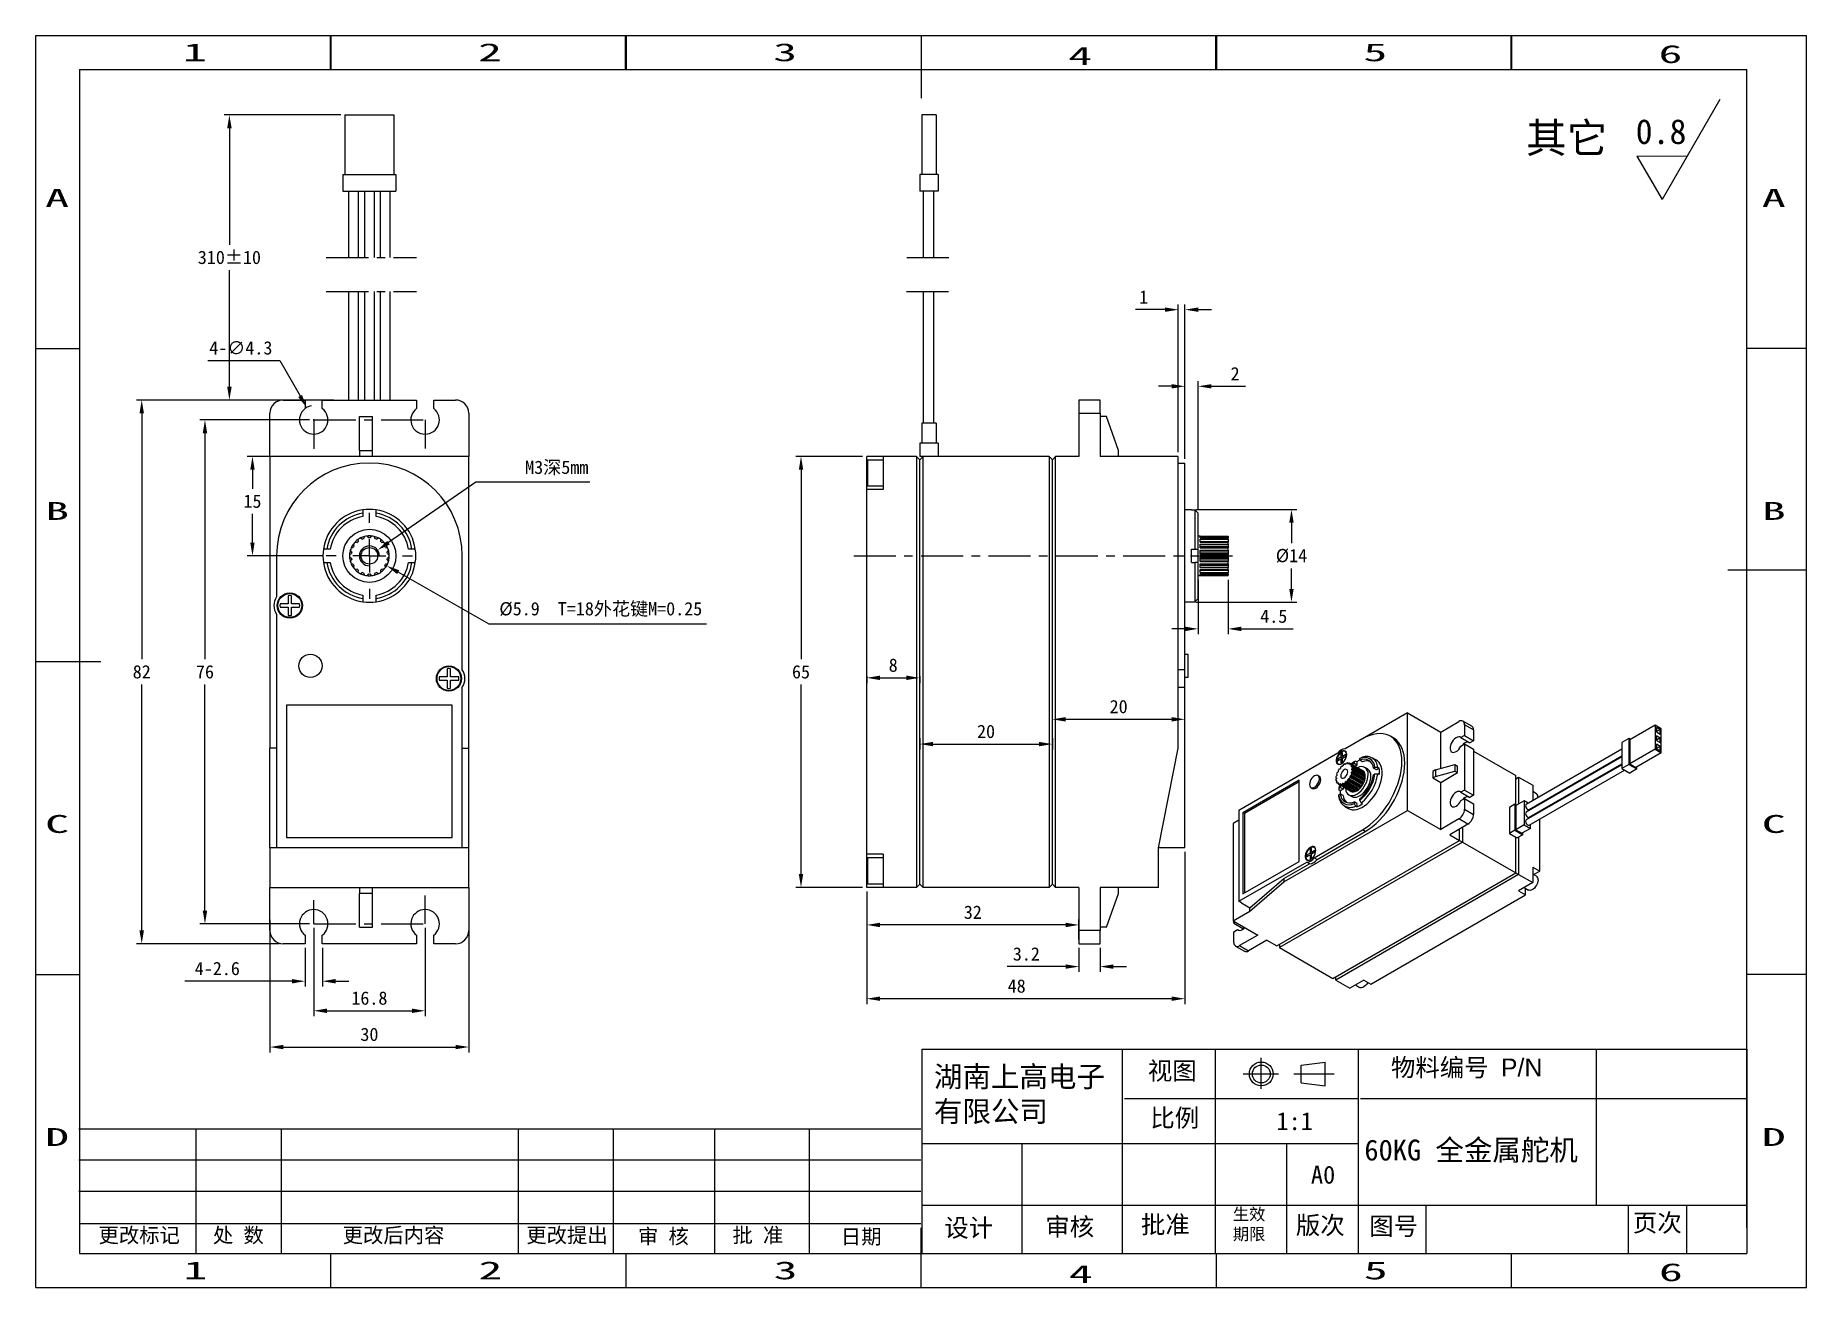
# Model space of a CAD drawing. Header units: millimetres. Extents: x 539 to 806, y 69 to 258.
import ezdxf
from ezdxf.enums import TextEntityAlignment as Align

# ---------------------------------------------------------------- set-up
doc = ezdxf.new("R2010")
doc.units = ezdxf.units.MM
doc.header["$PDSIZE"] = -1
doc.linetypes.add('ACAD_ISO04W100', pattern=[30.5, 24, -3, 0.5, -3])
doc.linetypes.add('CENTER', pattern=[10.16, 6.35, -1.27, 1.27, -1.27])
for name, color, linetype in [('中心线', 6, 'CENTER'), ('图框', 7, 'Continuous'), ('标注', 5, 'Continuous'), ('细实线', 5, 'Continuous')]:
    doc.layers.add(name, color=color, linetype=linetype)
doc.styles.add('style1', font='', dxfattribs={"height": 3.5})
doc.styles.get('style1').set_extended_font_data('FangSong_GB2312')
doc.dimstyles.new('副本 Standard', dxfattribs={"dimtxt": 2, "dimasz": 2, "dimexe": 0.8, "dimexo": 0.625, "dimgap": 0.9, "dimtad": 1, "dimtih": 1, "dimtoh": 1, "dimdsep": 46, "dimtxsty": 'Standard', "dimcen": 0.09, "dimclrd": 5, "dimclre": 5, "dimadec": 3, "dimazin": 2, "dimtfac": 1, "dimtdec": 4, "dimtofl": 0, "dimtmove": 0, "dimatfit": 3, "dimfxl": 0, "dimtolj": 1, "dimtzin": 0, "dimarcsym": 0})

msp = doc.modelspace()

# ---------------------------------------------------------------- texts
at = {"color": 5, "linetype": 'Continuous'}
for s, width, p, p2 in [('1', 3.99672, (561.221, 253.648), (564.818, 253.648)), ('2', 1.99836, (605.734, 253.648), (609.331, 253.648)), ('3', 1.99836, (650.248, 253.648), (653.845, 253.648)), ('4', 1.99836, (694.761, 253.102), (698.358, 253.102)), ('5', 1.99836, (739.275, 253.648), (742.872, 253.648)), ('6', 1.99836, (783.788, 253.375), (787.385, 253.375)), ('A', 1.99836, (540.436, 231.686), (544.033, 231.686)), ('A', 1.99836, (799.37, 231.686), (802.967, 231.686)), ('B', 1.99836, (540.436, 184.474), (544.033, 184.474)), ('B', 1.99836, (799.37, 184.474), (802.967, 184.474)), ('C', 1.99836, (540.436, 137.263), (544.033, 137.263)), ('C', 1.99836, (799.37, 137.263), (802.967, 137.263)), ('D', 1.99836, (540.436, 90.052), (544.033, 90.052)), ('D', 1.99836, (799.37, 90.052), (802.967, 90.052)), ('1', 3.99672, (561.29, 69.936), (564.887, 69.936)), ('2', 1.99836, (605.803, 69.936), (609.4, 69.936)), ('3', 1.99836, (650.317, 69.936), (653.914, 69.936)), ('5', 1.99836, (739.344, 69.936), (742.941, 69.936)), ('6', 1.99836, (783.857, 69.663), (787.454, 69.663)), ('4', 1.99836, (694.83, 69.39), (698.427, 69.39))]:
    msp.add_text(s, height=2.7, dxfattribs=dict(at, width=width)).set_placement(p, p2, align=Align.FIT)
at = {"insert": (763.79, 244.333), "char_height": 4.5, "width": 23.525, "attachment_point": 1}
msp.add_mtext('{\\fSimSun|b0|i0|c134|p2;其它}', dxfattribs=at)
at = {"color": 0, "lineweight": 13, "attachment_point": 1, "style": 'style1'}
for s, insert, char_height, width in [('{\\fSimSun|b0|i0|c134|p2;视图}', (706.759, 102.733), 2.7, 14.41674), ('{\\fSimSun|b0|i0|c134|p54;物料编号 \\fArial Unicode MS|b0|i0|c0|p34;P/N}', (743.424, 103.236), 2.7, 24.97091), ('比例', (707.135, 95.632), 2.7, 14.41674), ('{\\fSimSun|b0|i0|c134|p2;\\H0.8x;生效\\P期限}', (719.573, 80.667), 2.25, 14.41674), ('{\\fSimSun|b0|i0|c134|p2;\\H1.2x; 页次}', (778.083, 79.825), 2.25, 14.41674), ('更改标记', (548.477, 77.721), 2.25, 20.25287), ('处 数', (565.739, 77.721), 2.25, 20.25287), ('更改后内容', (585.306, 77.721), 2.25, 21.11112), ('更改提出', (613.006, 77.721), 2.25, 18.53636), ('审 核', (629.842, 77.55), 2.25, 14.41674), ('批 准', (644.097, 77.721), 2.25, 14.41674), ('日期', (660.447, 77.511), 2.25, 14.41674), ('{\\H1.2x;设计}', (676.056, 79.059), 2.25, 14.41674), ('{\\H1.2x;审核}', (691.287, 79.219), 2.25, 14.41674), ('{\\fSimSun|b0|i0|c134|p2;\\H1.2x;批准}', (705.714, 79.544), 2.25, 14.41674), ('{\\H1.2x;版次}', (729.085, 79.447), 2.25, 14.41674), ('{\\fSimSun|b0|i0|c134|p2;图号}', (740.153, 79.315), 2.7, 14.41674)]:
    msp.add_mtext(s, dxfattribs=dict(at, insert=insert, char_height=char_height, width=width))
at = {"layer": '标注', "color": 0, "lineweight": 13, "attachment_point": 1}
for s, insert, char_height, width in [('{\\H1.25x;0.8}', (780.341, 244.913), 3, 23.22522), ('{\\fSimSun|b0|i0|c134|p2;湖南上高电子 有限公司}', (674.496, 102.087), 3.15, 28.13632), ('{\\fSimSun|b0|i0|c134|p2;1:1}', (726.142, 95.14), 2.7, 16.56988), ('{\\fSimSun|b0|i0|c134|p2;A0}', (731.351, 87.067), 2.7, 11.928)]:
    msp.add_mtext(s, dxfattribs=dict(at, insert=insert, char_height=char_height, width=width))
at = {"layer": '细实线', "color": 3, "lineweight": 13, "insert": (739.417, 96.263), "char_height": 3.15, "width": 35.59036, "attachment_point": 1}
msp.add_mtext('{\\C0;\\P\\fSimSun|b0|i0|c134|p2;60KG\\Ftxt|c134; \\fSimSun|b0|i0|c134|p2;全金属舵机}', dxfattribs=at)

# ---------------------------------------------------------------- blocks, each defined once
blk = doc.blocks.new('SW_CENTERMARKSYMBOL_0')
at = {"layer": '图框', "color": 0}
for p, q in [((0, 5), (0, 6.5)), ((-5, 0), (-6.5, 0)), ((0, 0), (-2.5, 0)), ((0, 0), (0, 2.5)), ((0, 0), (0, -2.5)), ((0, 0), (2.5, 0)), ((5, 0), (6.5, 0)), ((0, -5), (0, -6.5))]:
    blk.add_line(p, q, dxfattribs=at)
blk = doc.blocks.new('*D101')
at = {"layer": 'Defpoints', "color": 0}
for p in [(576.34, 202.55), (555, 120.55), (576.34, 120.55)]:
    blk.add_point(p, dxfattribs=at)
at = {"layer": '标注', "color": 5, "lineweight": -2}
for p, q in [((575.71, 202.55), (554.2, 202.55)), ((555, 200.55), (555, 163.45)), ((555, 122.55), (555, 159.65)), ((575.71, 120.55), (554.2, 120.55))]:
    blk.add_line(p, q, dxfattribs=at)
at = {"layer": '标注', "color": 5}
for points in [[(554.66, 200.55), (555.33, 200.55), (555, 202.55)], [(554.66, 122.55), (555.33, 122.55), (555, 120.55)]]:
    blk.add_solid(points, dxfattribs=at)
at = {"layer": '标注', "color": 0, "insert": (555, 161.55), "char_height": 2, "attachment_point": 5}
blk.add_mtext('\\A1;82', dxfattribs=at)
blk = doc.blocks.new('*D102')
at = {"layer": 'Defpoints', "color": 0}
for p in [(664.35, 194.05), (654.44, 129.05), (664.35, 129.05)]:
    blk.add_point(p, dxfattribs=at)
at = {"layer": '标注', "color": 5, "lineweight": -2}
for p, q in [((663.72, 194.05), (653.64, 194.05)), ((654.44, 192.05), (654.44, 163.45)), ((654.44, 131.05), (654.44, 159.65)), ((663.72, 129.05), (653.64, 129.05))]:
    blk.add_line(p, q, dxfattribs=at)
at = {"layer": '标注', "color": 5}
for points in [[(654.11, 192.05), (654.77, 192.05), (654.44, 194.05)], [(654.11, 131.05), (654.77, 131.05), (654.44, 129.05)]]:
    blk.add_solid(points, dxfattribs=at)
at = {"layer": '标注', "color": 0, "insert": (654.44, 161.55), "char_height": 2, "attachment_point": 5}
blk.add_mtext('\\A1;65', dxfattribs=at)
blk = doc.blocks.new('*D103')
at = {"layer": 'Defpoints', "color": 0}
for p in [(580.94, 199.55), (564.54, 123.55), (580.94, 123.55)]:
    blk.add_point(p, dxfattribs=at)
at = {"layer": '标注', "color": 5, "lineweight": -2}
for p, q in [((580.31, 199.55), (563.74, 199.55)), ((564.54, 197.55), (564.54, 163.45)), ((564.54, 125.55), (564.54, 159.65)), ((580.31, 123.55), (563.74, 123.55))]:
    blk.add_line(p, q, dxfattribs=at)
at = {"layer": '标注', "color": 5}
for points in [[(564.2, 197.55), (564.87, 197.55), (564.54, 199.55)], [(564.2, 125.55), (564.87, 125.55), (564.54, 123.55)]]:
    blk.add_solid(points, dxfattribs=at)
at = {"layer": '标注', "color": 0, "insert": (564.54, 161.55), "char_height": 2, "attachment_point": 5}
blk.add_mtext('\\A1;76', dxfattribs=at)
blk = doc.blocks.new('*D104')
at = {"layer": 'Defpoints', "color": 0}
for p in [(580.94, 123.55), (597.74, 123.55), (597.74, 110.44)]:
    blk.add_point(p, dxfattribs=at)
at = {"layer": '标注', "color": 5, "lineweight": -2}
for p, q in [((580.94, 122.93), (580.94, 109.64)), ((597.74, 122.93), (597.74, 109.64)), ((582.94, 110.44), (595.74, 110.44))]:
    blk.add_line(p, q, dxfattribs=at)
at = {"layer": '标注', "color": 5}
for points in [[(582.94, 110.77), (582.94, 110.1), (580.94, 110.44)], [(595.74, 110.77), (595.74, 110.1), (597.74, 110.44)]]:
    blk.add_solid(points, dxfattribs=at)
at = {"layer": '标注', "color": 0, "insert": (589.34, 112.34), "char_height": 2, "attachment_point": 5}
blk.add_mtext('\\A1;16.8', dxfattribs=at)
blk = doc.blocks.new('*D105')
at = {"layer": 'Defpoints', "color": 0}
for p in [(574.34, 124.76), (604.34, 124.76), (604.34, 104.97)]:
    blk.add_point(p, dxfattribs=at)
at = {"layer": '标注', "color": 5, "lineweight": -2}
for p, q in [((574.34, 124.14), (574.34, 104.17)), ((604.34, 124.14), (604.34, 104.17)), ((576.34, 104.97), (602.34, 104.97))]:
    blk.add_line(p, q, dxfattribs=at)
at = {"layer": '标注', "color": 5}
for points in [[(576.34, 105.3), (576.34, 104.64), (574.34, 104.97)], [(602.34, 105.3), (602.34, 104.64), (604.34, 104.97)]]:
    blk.add_solid(points, dxfattribs=at)
at = {"layer": '标注', "color": 0, "insert": (589.34, 106.87), "char_height": 2, "attachment_point": 5}
blk.add_mtext('\\A1;30', dxfattribs=at)
blk = doc.blocks.new('*D86')
at = {"layer": 'Defpoints', "color": 0}
for p in [(579.64, 120.55), (582.24, 120.55), (579.64, 114.9)]:
    blk.add_point(p, dxfattribs=at)
at = {"layer": '标注', "color": 5, "lineweight": -2}
for p, q in [((579.64, 119.93), (579.64, 114.1)), ((582.24, 119.93), (582.24, 114.1)), ((577.64, 114.9), (561.5, 114.9)), ((584.24, 114.9), (586.24, 114.9))]:
    blk.add_line(p, q, dxfattribs=at)
at = {"layer": '标注', "color": 5}
for points in [[(577.64, 115.23), (577.64, 114.56), (579.64, 114.9)], [(584.24, 115.23), (584.24, 114.56), (582.24, 114.9)]]:
    blk.add_solid(points, dxfattribs=at)
at = {"layer": '标注', "color": 0, "insert": (566.4, 116.8), "char_height": 2, "attachment_point": 5}
blk.add_mtext('\\A1;4-2.6', dxfattribs=at)
blk = doc.blocks.new('*D87')
at = {"layer": 'Defpoints', "color": 0}
for p in [(579.87, 201.42), (582, 197.68)]:
    blk.add_point(p, dxfattribs=at)
at = {"layer": '标注', "color": 5, "lineweight": -2}
for p, q in [((564.95, 208.5), (575.85, 208.5)), ((575.85, 208.5), (578.89, 203.16)), ((580.85, 199.55), (581.03, 199.55)), ((580.94, 199.46), (580.94, 199.64))]:
    blk.add_line(p, q, dxfattribs=at)
blk.add_arc((580.94, 199.55), 2.15, 98.3192, 127.2037, dxfattribs=at)
at = {"layer": '标注', "color": 5}
blk.add_solid([(579.18, 203.32), (578.6, 202.99), (579.87, 201.42)], dxfattribs=at)
at = {"layer": '标注', "color": 0, "insert": (569.95, 210.4), "char_height": 2, "attachment_point": 5}
blk.add_mtext('\\A1;4-∅4.3', dxfattribs=at)
blk = doc.blocks.new('*D88')
at = {"layer": 'Defpoints', "color": 0}
for p in [(585.64, 245.55), (568.22, 202.55), (584.59, 202.55)]:
    blk.add_point(p, dxfattribs=at)
at = {"layer": '标注', "color": 5, "lineweight": -2}
for p, q in [((585.01, 245.55), (567.42, 245.55)), ((568.22, 243.55), (568.22, 225.95)), ((568.22, 204.55), (568.22, 222.15)), ((583.97, 202.55), (567.42, 202.55))]:
    blk.add_line(p, q, dxfattribs=at)
at = {"layer": '标注', "color": 5}
for points in [[(567.89, 243.55), (568.56, 243.55), (568.22, 245.55)], [(567.89, 204.55), (568.56, 204.55), (568.22, 202.55)]]:
    blk.add_solid(points, dxfattribs=at)
at = {"layer": '标注', "color": 0, "insert": (568.22, 224.05), "char_height": 2, "attachment_point": 5}
blk.add_mtext('\\A1;310%%P10', dxfattribs=at)
blk = doc.blocks.new('*D89')
at = {"layer": 'Defpoints', "color": 0}
for p in [(664.35, 129.05), (664.35, 123.39), (696.35, 120.55)]:
    blk.add_point(p, dxfattribs=at)
at = {"layer": '标注', "color": 5, "lineweight": -2}
for p, q in [((664.35, 128.43), (664.35, 122.59)), ((694.35, 123.39), (666.35, 123.39)), ((696.35, 121.18), (696.35, 124.19))]:
    blk.add_line(p, q, dxfattribs=at)
at = {"layer": '标注', "color": 5}
for points in [[(666.35, 123.72), (666.35, 123.05), (664.35, 123.39)], [(694.35, 123.72), (694.35, 123.05), (696.35, 123.39)]]:
    blk.add_solid(points, dxfattribs=at)
at = {"layer": '标注', "color": 0, "insert": (680.35, 125.29), "char_height": 2, "attachment_point": 5}
blk.add_mtext('\\A1;32', dxfattribs=at)
blk = doc.blocks.new('*D90')
at = {"layer": 'Defpoints', "color": 0}
for p in [(696.35, 120.55), (699.55, 120.55), (696.35, 117.1)]:
    blk.add_point(p, dxfattribs=at)
at = {"layer": '标注', "color": 5, "lineweight": -2}
for p, q in [((696.35, 119.93), (696.35, 116.3)), ((699.55, 119.93), (699.55, 116.3)), ((694.35, 117.1), (685.53, 117.1)), ((701.55, 117.1), (703.55, 117.1))]:
    blk.add_line(p, q, dxfattribs=at)
at = {"layer": '标注', "color": 5}
for points in [[(694.35, 117.44), (694.35, 116.77), (696.35, 117.1)], [(701.55, 117.44), (701.55, 116.77), (699.55, 117.1)]]:
    blk.add_solid(points, dxfattribs=at)
at = {"layer": '标注', "color": 0, "insert": (688.43, 119), "char_height": 2, "attachment_point": 5}
blk.add_mtext('\\A1;3.2', dxfattribs=at)
blk = doc.blocks.new('*D91')
at = {"layer": 'Defpoints', "color": 0}
for p in [(712.35, 135.05), (664.35, 129.05), (664.35, 112.26)]:
    blk.add_point(p, dxfattribs=at)
at = {"layer": '标注', "color": 5, "lineweight": -2}
for p, q in [((712.35, 134.43), (712.35, 111.46)), ((664.35, 128.43), (664.35, 111.46)), ((710.35, 112.26), (666.35, 112.26))]:
    blk.add_line(p, q, dxfattribs=at)
at = {"layer": '标注', "color": 5}
for points in [[(666.35, 112.59), (666.35, 111.93), (664.35, 112.26)], [(710.35, 112.59), (710.35, 111.93), (712.35, 112.26)]]:
    blk.add_solid(points, dxfattribs=at)
at = {"layer": '标注', "color": 0, "insert": (686.97, 114.16), "char_height": 2, "attachment_point": 5}
blk.add_mtext('\\A1;48', dxfattribs=at)
blk = doc.blocks.new('*D92')
at = {"layer": 'Defpoints', "color": 0}
for p in [(664.35, 161.55), (672.35, 161.55), (672.35, 160.65)]:
    blk.add_point(p, dxfattribs=at)
at = {"layer": '标注', "color": 5, "lineweight": -2}
for p, q in [((664.35, 160.93), (664.35, 159.85)), ((666.35, 160.65), (670.35, 160.65)), ((672.35, 160.93), (672.35, 159.85))]:
    blk.add_line(p, q, dxfattribs=at)
at = {"layer": '标注', "color": 5}
for points in [[(666.35, 160.99), (666.35, 160.32), (664.35, 160.65)], [(670.35, 160.99), (670.35, 160.32), (672.35, 160.65)]]:
    blk.add_solid(points, dxfattribs=at)
at = {"layer": '标注', "color": 0, "insert": (668.35, 162.55), "char_height": 2, "attachment_point": 5}
blk.add_mtext('\\A1;8', dxfattribs=at)
blk = doc.blocks.new('*D93')
at = {"layer": 'Defpoints', "color": 0}
for p in [(672.35, 152.16), (692.35, 152.16), (692.35, 150.66)]:
    blk.add_point(p, dxfattribs=at)
at = {"layer": '标注', "color": 5, "lineweight": -2}
for p, q in [((672.35, 151.53), (672.35, 149.86)), ((674.35, 150.66), (690.35, 150.66)), ((692.35, 151.53), (692.35, 149.86))]:
    blk.add_line(p, q, dxfattribs=at)
at = {"layer": '标注', "color": 5}
for points in [[(674.35, 150.99), (674.35, 150.33), (672.35, 150.66)], [(690.35, 150.99), (690.35, 150.33), (692.35, 150.66)]]:
    blk.add_solid(points, dxfattribs=at)
at = {"layer": '标注', "color": 0, "insert": (682.35, 152.56), "char_height": 2, "attachment_point": 5}
blk.add_mtext('\\A1;20', dxfattribs=at)
blk = doc.blocks.new('*D94')
at = {"layer": 'Defpoints', "color": 0}
for p in [(692.35, 153.38), (712.35, 154.4), (712.35, 153.38)]:
    blk.add_point(p, dxfattribs=at)
at = {"layer": '标注', "color": 5, "lineweight": -2}
for p, q in [((692.35, 154.01), (692.35, 155.2)), ((712.35, 154.01), (712.35, 155.2)), ((694.35, 154.4), (710.35, 154.4))]:
    blk.add_line(p, q, dxfattribs=at)
at = {"layer": '标注', "color": 5}
for points in [[(694.35, 154.73), (694.35, 154.06), (692.35, 154.4)], [(710.35, 154.73), (710.35, 154.06), (712.35, 154.4)]]:
    blk.add_solid(points, dxfattribs=at)
at = {"layer": '标注', "color": 0, "insert": (702.35, 156.3), "char_height": 2, "attachment_point": 5}
blk.add_mtext('\\A1;20', dxfattribs=at)
blk = doc.blocks.new('*D95')
at = {"layer": 'Defpoints', "color": 0}
for p in [(713.35, 186.05), (713.35, 172.05), (728.42, 172.05)]:
    blk.add_point(p, dxfattribs=at)
at = {"layer": '标注', "color": 5, "lineweight": -2}
for p, q in [((713.97, 186.05), (729.22, 186.05)), ((728.42, 184.05), (728.42, 180.95)), ((728.42, 174.05), (728.42, 177.15)), ((713.97, 172.05), (729.22, 172.05))]:
    blk.add_line(p, q, dxfattribs=at)
at = {"layer": '标注', "color": 5}
for points in [[(728.09, 184.05), (728.75, 184.05), (728.42, 186.05)], [(728.09, 174.05), (728.75, 174.05), (728.42, 172.05)]]:
    blk.add_solid(points, dxfattribs=at)
at = {"layer": '标注', "color": 0, "insert": (728.42, 179.05), "char_height": 2, "attachment_point": 5}
blk.add_mtext('\\A1;%%C14', dxfattribs=at)
blk = doc.blocks.new('*D96')
at = {"layer": 'Defpoints', "color": 0}
for p in [(714.35, 204.62), (712.35, 193.05), (714.35, 185.47)]:
    blk.add_point(p, dxfattribs=at)
at = {"layer": '标注', "color": 5, "lineweight": -2}
for p, q in [((710.35, 204.62), (708.35, 204.62)), ((712.35, 193.68), (712.35, 205.42)), ((714.35, 186.1), (714.35, 205.42)), ((716.35, 204.62), (721.48, 204.62))]:
    blk.add_line(p, q, dxfattribs=at)
at = {"layer": '标注', "color": 5}
for points in [[(710.35, 204.95), (710.35, 204.29), (712.35, 204.62)], [(716.35, 204.95), (716.35, 204.29), (714.35, 204.62)]]:
    blk.add_solid(points, dxfattribs=at)
at = {"layer": '标注', "color": 0, "insert": (719.92, 206.52), "char_height": 2, "attachment_point": 5}
blk.add_mtext('\\A1;2', dxfattribs=at)
blk = doc.blocks.new('*D97')
at = {"layer": 'Defpoints', "color": 0}
for p in [(711.35, 216.18), (711.35, 194.05), (712.35, 193.05)]:
    blk.add_point(p, dxfattribs=at)
at = {"layer": '标注', "color": 5, "lineweight": -2}
for p, q in [((711.35, 194.68), (711.35, 216.98)), ((712.35, 193.68), (712.35, 216.98)), ((709.35, 216.18), (704.88, 216.18)), ((714.35, 216.18), (716.35, 216.18))]:
    blk.add_line(p, q, dxfattribs=at)
at = {"layer": '标注', "color": 5}
for points in [[(709.35, 216.51), (709.35, 215.85), (711.35, 216.18)], [(714.35, 216.51), (714.35, 215.85), (712.35, 216.18)]]:
    blk.add_solid(points, dxfattribs=at)
at = {"layer": '标注', "color": 0, "insert": (706.12, 218.08), "char_height": 2, "attachment_point": 5}
blk.add_mtext('\\A1;1', dxfattribs=at)
blk = doc.blocks.new('*D98')
at = {"layer": 'Defpoints', "color": 0}
for p in [(714.35, 176.05), (718.85, 176.07), (714.35, 168.04)]:
    blk.add_point(p, dxfattribs=at)
at = {"layer": '标注', "color": 5, "lineweight": -2}
for p, q in [((714.35, 175.43), (714.35, 167.24)), ((718.85, 175.44), (718.85, 167.24)), ((712.35, 168.04), (710.35, 168.04)), ((720.85, 168.04), (728.65, 168.04))]:
    blk.add_line(p, q, dxfattribs=at)
at = {"layer": '标注', "color": 5}
for points in [[(712.35, 168.37), (712.35, 167.7), (714.35, 168.04)], [(720.85, 168.37), (720.85, 167.7), (718.85, 168.04)]]:
    blk.add_solid(points, dxfattribs=at)
at = {"layer": '标注', "color": 0, "insert": (725.75, 169.94), "char_height": 2, "attachment_point": 5}
blk.add_mtext('\\A1;4.5', dxfattribs=at)
blk = doc.blocks.new('*D99')
at = {"layer": 'Defpoints', "color": 0}
for p in [(590.57, 179.91), (588.1, 178.2)]:
    blk.add_point(p, dxfattribs=at)
at = {"layer": '标注', "color": 5, "lineweight": -2}
for p, q in [((605.41, 190.18), (592.22, 181.04)), ((622.59, 190.18), (605.41, 190.18)), ((589.25, 179.05), (589.43, 179.05)), ((589.34, 178.96), (589.34, 179.14))]:
    blk.add_line(p, q, dxfattribs=at)
at = {"layer": '标注', "color": 5}
blk.add_solid([(592.03, 181.32), (592.41, 180.77), (590.57, 179.91)], dxfattribs=at)
at = {"layer": '标注', "color": 0, "insert": (617.6, 192.31), "char_height": 2, "attachment_point": 5}
blk.add_mtext('\\A1;{\\fSimSun|b0|i0|c0|p2;M3\\fSimSun|b0|i0|c134|p2;深\\fSimSun|b0|i0|c0|p2;5mm}', dxfattribs=at)
blk = doc.blocks.new('*D100')
at = {"layer": 'Defpoints', "color": 0}
for p in [(586.73, 180.54), (591.94, 177.57)]:
    blk.add_point(p, dxfattribs=at)
at = {"layer": '标注', "color": 5, "lineweight": -2}
for p, q in [((589.25, 179.05), (589.43, 179.05)), ((589.34, 178.96), (589.34, 179.14)), ((607.41, 168.76), (593.68, 176.58)), ((640.17, 168.76), (607.41, 168.76))]:
    blk.add_line(p, q, dxfattribs=at)
blk.add_arc((589.34, 179.05), 3, 328.1666, 345.624, dxfattribs=at)
at = {"layer": '标注', "color": 5}
blk.add_solid([(593.85, 176.87), (593.52, 176.29), (591.94, 177.57)], dxfattribs=at)
at = {"layer": '标注', "color": 0, "insert": (624.24, 170.96), "char_height": 2, "attachment_point": 5}
blk.add_mtext('\\A1;%%C{\\fSimSun|b0|i0|c0|p2;5.9\\fSimSun|b0|i0|c134|p2;  \\fSimSun|b0|i0|c0|p2;T=18\\fSimSun|b0|i0|c134|p2;外花键\\fSimSun|b0|i0|c0|p2;M=0.25}', dxfattribs=at)
blk = doc.blocks.new('*D106')
at = {"layer": 'Defpoints', "color": 0}
for p in [(571.7, 194.05), (576.11, 194.05), (582.84, 179.05)]:
    blk.add_point(p, dxfattribs=at)
at = {"layer": '标注', "color": 5, "lineweight": -2}
for p, q in [((575.49, 194.05), (570.9, 194.05)), ((571.7, 192.05), (571.7, 189.18)), ((571.7, 181.05), (571.7, 185.38)), ((582.21, 179.05), (570.9, 179.05))]:
    blk.add_line(p, q, dxfattribs=at)
at = {"layer": '标注', "color": 5}
for points in [[(571.37, 192.05), (572.03, 192.05), (571.7, 194.05)], [(571.37, 181.05), (572.03, 181.05), (571.7, 179.05)]]:
    blk.add_solid(points, dxfattribs=at)
at = {"layer": '标注', "color": 0, "insert": (571.7, 187.28), "char_height": 2, "attachment_point": 5}
blk.add_mtext('\\A1;15', dxfattribs=at)

# ---------------------------------------------------------------- dimensions: what is measured, and where the dimension line sits
at = {"layer": '标注', "color": 0}
dim = msp.add_linear_dim(base=(568.225, 202.552), p1=(585.638, 245.552), p2=(584.592, 202.552), angle=90, text='310%%P10', dimstyle='副本 Standard', dxfattribs=at)
dim.commit()
dim.dimension.update_dxf_attribs({"geometry": '*D88', "text_midpoint": (568.225, 224.052)})
for base, p1, p2, picture, middle in [((711.35, 216.181), (712.35, 193.052), (711.35, 194.052), '*D97', (706.116, 218.081)), ((714.35, 204.622), (712.35, 193.052), (714.35, 185.475), '*D96', (719.916, 206.522)), ((672.35, 160.652), (664.35, 161.552), (672.35, 161.552), '*D92', (668.35, 162.552)), ((712.35, 154.395), (692.35, 153.382), (712.35, 153.382), '*D94', (702.35, 156.295)), ((692.35, 150.661), (672.35, 152.157), (692.35, 152.157), '*D93', (682.35, 152.561))]:
    dim = msp.add_linear_dim(base=base, p1=p1, p2=p2, dimstyle='副本 Standard', dxfattribs=at)
    dim.commit()
    dim.dimension.update_dxf_attribs({"geometry": picture, "text_midpoint": middle})
for p1, p2, text, picture, middle in [((582.001, 197.683), (579.874, 201.421), '4-<>', '*D87', (569.948, 208.497)), ((588.104, 178.198), (590.571, 179.906), '{\\fSimSun|b0|i0|c0|p2;M3\\fSimSun|b0|i0|c134|p2;深\\fSimSun|b0|i0|c0|p2;5mm}', '*D99', (617.601, 190.178)), ((586.731, 180.536), (591.945, 177.568), '%%C{\\fSimSun|b0|i0|c0|p2;5.9\\fSimSun|b0|i0|c134|p2;  \\fSimSun|b0|i0|c0|p2;T=18\\fSimSun|b0|i0|c134|p2;外花键\\fSimSun|b0|i0|c0|p2;M=0.25}', '*D100', (624.241, 168.76))]:
    dim = msp.add_diameter_dim_2p(p1=p1, p2=p2, text=text, dimstyle='副本 Standard', dxfattribs=at)
    dim.commit()
    dim.dimension.update_dxf_attribs({"geometry": picture, "text_midpoint": middle, "dimtype": 163})
for base, p1, p2, picture, middle in [((554.996, 120.552), (576.338, 202.552), (576.338, 120.552), '*D101', (554.996, 161.552)), ((571.702, 194.052), (582.838, 179.052), (576.114, 194.052), '*D106', (571.702, 187.28)), ((654.439, 129.052), (664.35, 194.052), (664.35, 129.052), '*D102', (654.439, 161.552))]:
    dim = msp.add_linear_dim(base=base, p1=p1, p2=p2, angle=90, dimstyle='副本 Standard', dxfattribs=at)
    dim.commit()
    dim.dimension.update_dxf_attribs({"geometry": picture, "text_midpoint": middle, "dimtype": 160})
dim = msp.add_linear_dim(base=(564.538, 123.552), p1=(580.938, 199.552), p2=(580.938, 123.552), angle=90, dimstyle='副本 Standard', dxfattribs=at)
dim.commit()
dim.dimension.update_dxf_attribs({"geometry": '*D103', "text_midpoint": (564.538, 161.552)})
dim = msp.add_linear_dim(base=(728.42, 172.052), p1=(713.35, 186.052), p2=(713.35, 172.052), angle=90, text='%%C<>', dimstyle='副本 Standard', dxfattribs=at)
dim.commit()
dim.dimension.update_dxf_attribs({"geometry": '*D95', "text_midpoint": (728.42, 179.052), "dimtype": 160})
for base, p1, p2, picture, middle in [((714.35, 168.038), (718.85, 176.07), (714.35, 176.052), '*D98', (725.75, 168.038)), ((664.35, 112.26), (712.35, 135.052), (664.35, 129.052), '*D91', (686.971, 112.26)), ((664.35, 123.385), (696.35, 120.552), (664.35, 129.052), '*D89', (680.35, 123.385)), ((604.338, 104.97), (574.338, 124.763), (604.338, 124.763), '*D105', (589.338, 104.97)), ((597.738, 110.438), (580.938, 123.552), (597.738, 123.552), '*D104', (589.338, 110.438)), ((696.35, 117.102), (699.55, 120.552), (696.35, 120.552), '*D90', (688.428, 117.102))]:
    dim = msp.add_linear_dim(base=base, p1=p1, p2=p2, dimstyle='副本 Standard', dxfattribs=at)
    dim.commit()
    dim.dimension.update_dxf_attribs({"geometry": picture, "text_midpoint": middle, "dimtype": 160})
dim = msp.add_linear_dim(base=(579.638, 114.895), p1=(582.238, 120.552), p2=(579.638, 120.552), text='4-<>', dimstyle='副本 Standard', dxfattribs=at)
dim.commit()
dim.dimension.update_dxf_attribs({"geometry": '*D86', "text_midpoint": (566.4, 114.895), "dimtype": 160})

# ---------------------------------------------------------------- linework, layer by layer
at = {"color": 5, "linetype": 'Continuous'}
for p, q in [((539.033, 68.694), (539.033, 257.539)), ((539.033, 257.539), (806.114, 257.539)), ((583.478, 252.406), (583.478, 257.539)), ((583.547, 257.539), (583.547, 252.406)), ((627.991, 252.406), (627.991, 257.539)), ((628.06, 257.539), (628.06, 252.406)), ((672.574, 257.539), (672.574, 248.056)), ((717.018, 252.406), (717.018, 257.539)), ((717.087, 257.539), (717.087, 252.406)), ((761.532, 252.406), (761.532, 257.539)), ((761.601, 257.539), (761.601, 252.406)), ((806.114, 68.694), (806.114, 257.539)), ((538.964, 252.406), (539.033, 252.406)), ((539.033, 210.328), (545.62, 210.328)), ((806.114, 210.328), (797.121, 210.328)), ((806.114, 176.872), (794.254, 176.872)), ((539.033, 163.117), (548.817, 163.117)), ((539.033, 115.906), (545.62, 115.906)), ((806.114, 115.906), (797.121, 115.906)), ((672.643, 104.665), (711.3, 104.665)), ((702.858, 104.665), (702.858, 73.827)), ((711.3, 104.665), (797.121, 104.665)), ((716.886, 104.665), (716.886, 73.827)), ((738.469, 104.665), (738.469, 98.867)), ((738.469, 99.269), (738.469, 88.665)), ((703.238, 97.205), (738.469, 97.205)), ((738.849, 97.205), (797.121, 97.205)), ((563.184, 92.636), (563.184, 73.827)), ((576.053, 92.636), (576.053, 73.827)), ((611.791, 92.636), (611.791, 73.827)), ((626.1, 92.636), (626.1, 73.827)), ((641.37, 92.636), (641.37, 73.827)), ((655.679, 92.636), (655.679, 73.827)), ((672.643, 90.416), (738.469, 90.416)), ((687.75, 90.416), (687.75, 73.827)), ((727.677, 90.416), (727.677, 73.827)), ((738.469, 88.665), (738.469, 73.827)), ((545.509, 87.97), (672.531, 87.97)), ((545.509, 83.256), (672.531, 83.256)), ((672.643, 81.128), (797.121, 81.128)), ((748.695, 81.128), (748.695, 73.827)), ((779.191, 81.128), (779.191, 73.827)), ((788.006, 81.128), (788.006, 73.827)), ((545.62, 78.37), (672.531, 78.37)), ((672.574, 68.694), (672.574, 77.687)), ((583.547, 68.694), (583.547, 73.827)), ((628.06, 68.694), (628.06, 73.827)), ((717.087, 68.694), (717.087, 73.827)), ((761.601, 68.694), (761.601, 73.827)), ((539.033, 68.694), (806.114, 68.694))]:
    msp.add_line(p, q, dxfattribs=at)
at = {"color": 7, "linetype": 'Continuous'}
for p, q in [((545.62, 252.406), (545.62, 73.827)), ((545.62, 252.406), (797.121, 252.406)), ((797.121, 77.687), (797.121, 252.406)), ((672.643, 104.665), (672.643, 73.827)), ((797.121, 104.665), (797.121, 73.827)), ((797.121, 104.665), (797.121, 73.827)), ((729.896, 102.26), (733.508, 102.701)), ((729.896, 102.26), (733.508, 102.701)), ((729.896, 99.562), (729.896, 102.26)), ((733.508, 99.113), (733.508, 102.701)), ((729.896, 99.562), (733.508, 99.113)), ((545.62, 73.827), (797.121, 73.827))]:
    msp.add_line(p, q, dxfattribs=at)
at = {"color": 7, "linetype": 'Continuous', "lineweight": 25}
for p, q in [((585.638, 245.552), (585.638, 236.552)), ((585.638, 245.552), (593.038, 245.552)), ((593.038, 245.552), (593.038, 236.552)), ((672.65, 245.552), (672.65, 236.552)), ((674.85, 245.552), (672.65, 245.552)), ((674.85, 245.552), (674.85, 236.552)), ((585.338, 236.552), (585.338, 234.052)), ((585.338, 236.552), (593.338, 236.552)), ((593.338, 236.552), (593.338, 234.052)), ((675.15, 236.552), (672.35, 236.552)), ((672.35, 236.552), (672.35, 234.052)), ((675.15, 236.552), (675.15, 234.052)), ((585.338, 234.052), (593.338, 234.052)), ((586.188, 234.052), (586.188, 224.041)), ((587.688, 224.041), (587.688, 234.052)), ((588.588, 234.052), (588.588, 224.041)), ((590.088, 224.041), (590.088, 234.052)), ((590.988, 234.052), (590.988, 224.041)), ((592.488, 224.041), (592.488, 234.052)), ((675.15, 234.052), (672.35, 234.052)), ((672.9, 224.041), (672.9, 234.052)), ((674.4, 234.052), (674.4, 224.041)), ((586.188, 218.924), (586.188, 202.552)), ((587.688, 202.552), (587.688, 218.924)), ((588.588, 218.924), (588.588, 202.552)), ((590.088, 202.552), (590.088, 218.924)), ((590.988, 218.924), (590.988, 202.552)), ((592.488, 202.552), (592.488, 218.924)), ((672.9, 199.052), (672.9, 218.924)), ((674.4, 218.924), (674.4, 199.052)), ((574.338, 194.052), (574.338, 200.552)), ((576.338, 202.552), (579.638, 202.552)), ((579.638, 202.552), (579.638, 201.264)), ((582.238, 201.264), (582.238, 202.552)), ((582.238, 202.552), (596.438, 202.552)), ((596.438, 202.552), (596.438, 201.264)), ((599.038, 202.552), (602.338, 202.552)), ((599.038, 201.264), (599.038, 202.552)), ((604.338, 200.552), (604.338, 194.052)), ((699.55, 202.552), (696.35, 202.552)), ((696.35, 202.552), (696.35, 200.552)), ((696.35, 200.552), (699.55, 200.552)), ((696.35, 200.552), (696.35, 194.052)), ((699.55, 200.552), (699.55, 202.552)), ((699.55, 200.552), (699.55, 194.052)), ((587.831, 194.962), (587.831, 200.052)), ((587.831, 200.052), (589.831, 200.052)), ((589.831, 194.962), (589.831, 200.052)), ((672.65, 199.052), (672.65, 196.052)), ((674.85, 199.052), (672.65, 199.052)), ((674.85, 199.052), (674.85, 196.052)), ((700.528, 200.052), (699.55, 200.052)), ((702.35, 194.962), (700.528, 200.052)), ((672.35, 196.052), (672.35, 194.052)), ((675.15, 196.052), (672.35, 196.052)), ((675.15, 196.052), (675.15, 194.052)), ((604.338, 194.052), (574.338, 194.052)), ((574.338, 194.052), (574.338, 150.027)), ((587.831, 194.962), (587.831, 194.052)), ((587.831, 194.962), (589.831, 194.962)), ((589.831, 194.052), (589.831, 194.962)), ((604.338, 150.027), (604.338, 194.052)), ((666.85, 194.052), (664.35, 194.052)), ((664.35, 191.552), (664.35, 194.052)), ((664.45, 193.552), (666.85, 193.552)), ((664.45, 193.552), (664.45, 189.552)), ((671.85, 194.052), (666.85, 194.052)), ((666.85, 194.052), (666.85, 189.052)), ((671.85, 194.052), (671.85, 129.052)), ((672.35, 193.552), (671.85, 194.052)), ((672.85, 194.052), (672.35, 193.552)), ((672.85, 194.052), (672.35, 194.052)), ((672.35, 129.552), (672.35, 193.552)), ((672.85, 129.052), (672.85, 194.052)), ((691.85, 194.052), (672.85, 194.052)), ((691.85, 194.052), (691.85, 129.052)), ((692.35, 193.552), (691.85, 194.052)), ((692.35, 193.552), (692.85, 194.052)), ((692.35, 129.552), (692.35, 193.552)), ((696.35, 194.052), (692.85, 194.052)), ((692.85, 129.052), (692.85, 194.052)), ((711.35, 194.052), (699.55, 194.052)), ((702.35, 194.052), (702.35, 194.962)), ((711.35, 150.027), (711.35, 194.052)), ((711.35, 193.052), (712.35, 193.052)), ((712.35, 179.052), (712.35, 193.052)), ((664.35, 189.052), (664.35, 191.552)), ((666.85, 189.052), (664.35, 189.052)), ((664.35, 134.052), (664.35, 189.052)), ((666.85, 189.552), (664.45, 189.552)), ((588.338, 185.475), (588.338, 184.968)), ((590.338, 184.968), (590.338, 185.475)), ((712.35, 186.052), (713.35, 186.052)), ((713.35, 185.98), (713.35, 186.052)), ((713.35, 185.98), (713.85, 185.98)), ((713.85, 185.98), (713.85, 180.052)), ((714.35, 180.052), (714.35, 185.475)), ((588.012, 181.743), (588.282, 181.58)), ((588.521, 181.667), (588.624, 181.966)), ((589.012, 182.034), (589.21, 181.789)), ((589.465, 181.789), (589.663, 182.034)), ((590.052, 181.966), (590.154, 181.667)), ((590.393, 181.58), (590.664, 181.743)), ((714.35, 182.052), (714.65, 182.052)), ((714.65, 182.034), (714.65, 182.052)), ((714.65, 182.034), (718.85, 182.034)), ((714.65, 181.743), (714.65, 181.966)), ((714.65, 181.966), (718.85, 181.966)), ((714.65, 181.743), (718.85, 181.743)), ((718.85, 181.966), (718.85, 182.034)), ((718.85, 181.966), (718.85, 181.743)), ((718.85, 181.546), (718.85, 181.743)), ((575.338, 179.052), (575.338, 172.879)), ((583.422, 180.052), (582.915, 180.052)), ((586.344, 179.249), (586.62, 179.402)), ((586.664, 179.652), (586.457, 179.89)), ((586.592, 180.261), (586.904, 180.31)), ((587.031, 180.53), (586.918, 180.825)), ((587.171, 181.127), (587.481, 181.067)), ((587.676, 181.23), (587.67, 181.546)), ((591.005, 181.546), (590.999, 181.23)), ((591.194, 181.067), (591.504, 181.127)), ((591.758, 180.825), (591.644, 180.53)), ((591.772, 180.31), (592.083, 180.261)), ((592.218, 179.89), (592.011, 179.652)), ((592.055, 179.402), (592.331, 179.249)), ((595.76, 180.052), (595.254, 180.052)), ((603.338, 161.879), (603.338, 179.052)), ((711.35, 179.052), (712.35, 179.052)), ((712.35, 161.879), (712.35, 179.052)), ((713.35, 178.052), (713.35, 180.052)), ((713.35, 180.052), (713.85, 180.052)), ((714.35, 178.044), (714.35, 180.052)), ((714.65, 181.127), (714.65, 181.546)), ((714.65, 181.546), (718.85, 181.546)), ((714.65, 181.23), (718.85, 181.23)), ((714.65, 181.127), (718.85, 181.127)), ((714.65, 180.261), (714.65, 180.825)), ((714.65, 180.825), (718.85, 180.825)), ((714.65, 180.53), (718.85, 180.53)), ((714.65, 180.31), (718.85, 180.31)), ((714.65, 180.261), (718.85, 180.261)), ((714.65, 179.249), (714.65, 179.89)), ((714.65, 179.89), (718.85, 179.89)), ((714.65, 179.652), (718.85, 179.652)), ((714.65, 179.402), (718.85, 179.402)), ((714.65, 179.249), (718.85, 179.249)), ((718.85, 181.546), (718.85, 181.23)), ((718.85, 181.23), (718.85, 181.127)), ((718.85, 180.825), (718.85, 181.127)), ((718.85, 180.825), (718.85, 180.53)), ((718.85, 180.53), (718.85, 180.31)), ((718.85, 180.31), (718.85, 180.261)), ((718.85, 179.89), (718.85, 180.261)), ((718.85, 179.89), (718.85, 179.652)), ((718.85, 179.652), (718.85, 179.402)), ((718.85, 179.402), (718.85, 179.249)), ((718.85, 178.855), (718.85, 179.249)), ((582.915, 178.052), (583.422, 178.052)), ((586.62, 178.702), (586.344, 178.855)), ((586.457, 178.213), (586.664, 178.451)), ((586.904, 177.794), (586.592, 177.843)), ((586.918, 177.279), (587.031, 177.573)), ((587.481, 177.037), (587.171, 176.977)), ((587.67, 176.558), (587.676, 176.874)), ((588.282, 176.524), (588.012, 176.361)), ((588.624, 176.138), (588.521, 176.437)), ((590.154, 176.437), (590.052, 176.138)), ((590.664, 176.361), (590.393, 176.524)), ((590.999, 176.874), (591.005, 176.558)), ((591.504, 176.977), (591.194, 177.037)), ((591.644, 177.573), (591.758, 177.279)), ((592.083, 177.843), (591.772, 177.794)), ((592.011, 178.451), (592.218, 178.213)), ((592.331, 178.855), (592.055, 178.702)), ((595.254, 178.052), (595.76, 178.052)), ((713.35, 178.052), (713.85, 178.052)), ((713.85, 178.052), (713.85, 172.124)), ((714.35, 172.629), (714.35, 178.052)), ((714.65, 178.213), (714.65, 178.855)), ((714.65, 178.855), (718.85, 178.855)), ((714.65, 178.702), (718.85, 178.702)), ((714.65, 178.451), (718.85, 178.451)), ((714.65, 178.213), (718.85, 178.213)), ((714.65, 177.279), (714.65, 177.843)), ((714.65, 177.843), (718.85, 177.843)), ((714.65, 177.794), (718.85, 177.794)), ((714.65, 177.573), (718.85, 177.573)), ((714.65, 177.279), (718.85, 177.279)), ((714.65, 176.558), (714.65, 176.977)), ((714.65, 176.977), (718.85, 176.977)), ((714.65, 176.874), (718.85, 176.874)), ((714.65, 176.558), (718.85, 176.558)), ((714.65, 176.138), (714.65, 176.361)), ((714.65, 176.361), (718.85, 176.361)), ((718.85, 178.855), (718.85, 178.702)), ((718.85, 178.702), (718.85, 178.451)), ((718.85, 178.451), (718.85, 178.213)), ((718.85, 177.843), (718.85, 178.213)), ((718.85, 177.843), (718.85, 177.794)), ((718.85, 177.794), (718.85, 177.573)), ((718.85, 177.573), (718.85, 177.279)), ((718.85, 176.977), (718.85, 177.279)), ((718.85, 176.977), (718.85, 176.874)), ((718.85, 176.874), (718.85, 176.558)), ((718.85, 176.361), (718.85, 176.558)), ((718.85, 176.361), (718.85, 176.138)), ((589.21, 176.315), (589.012, 176.07)), ((589.663, 176.07), (589.465, 176.315)), ((714.65, 176.052), (714.35, 176.052)), ((714.65, 176.138), (718.85, 176.138)), ((714.65, 176.052), (714.65, 176.07)), ((714.65, 176.07), (718.85, 176.07)), ((718.85, 176.07), (718.85, 176.138)), ((577.088, 171.802), (575.859, 171.802)), ((575.859, 171.302), (577.088, 171.302)), ((577.088, 173.031), (577.088, 171.802)), ((577.088, 171.302), (577.088, 170.073)), ((577.588, 171.802), (577.588, 173.031)), ((578.817, 171.802), (577.588, 171.802)), ((577.588, 171.302), (578.817, 171.302)), ((577.588, 170.073), (577.588, 171.302)), ((588.338, 173.136), (588.338, 172.629)), ((590.338, 172.629), (590.338, 173.136)), ((713.35, 172.052), (712.35, 172.052)), ((713.35, 172.052), (713.35, 172.124)), ((713.35, 172.124), (713.85, 172.124)), ((575.338, 170.225), (575.338, 135.052)), ((712.35, 164.214), (712.85, 164.214)), ((712.85, 160.714), (712.85, 164.214)), ((601.088, 160.802), (599.859, 160.802)), ((599.859, 160.302), (601.088, 160.302)), ((601.088, 162.031), (601.088, 160.802)), ((601.088, 160.302), (601.088, 159.073)), ((601.588, 160.802), (601.588, 162.031)), ((602.817, 160.802), (601.588, 160.802)), ((601.588, 160.302), (602.817, 160.302)), ((601.588, 159.073), (601.588, 160.302)), ((712.35, 161.879), (711.35, 161.879)), ((712.35, 159.225), (712.35, 161.879)), ((712.85, 160.714), (712.35, 160.714)), ((603.338, 135.052), (603.338, 159.225)), ((711.35, 159.225), (712.35, 159.225)), ((712.35, 135.052), (712.35, 159.225)), ((601.838, 156.552), (576.838, 156.552)), ((576.838, 156.552), (576.838, 136.552)), ((601.838, 136.552), (601.838, 156.552)), ((745.922, 155.363), (736.514, 149.932)), ((745.922, 140.665), (745.922, 155.363)), ((745.922, 155.363), (750.928, 152.473)), ((750.928, 152.473), (753.686, 154.065)), ((750.928, 146.99), (750.928, 152.473)), ((755.643, 153.34), (754.286, 154.124)), ((754.534, 153.575), (754.534, 151.958)), ((755.892, 152.791), (754.534, 153.575)), ((755.892, 152.791), (755.892, 151.174)), ((783.257, 153.501), (779.439, 151.296)), ((783.257, 153.501), (783.257, 149.875)), ((784.19, 152.962), (783.257, 153.501)), ((784.026, 152.861), (783.464, 153.185)), ((783.464, 153.185), (783.464, 152.499)), ((784.026, 152.861), (783.464, 152.536)), ((783.464, 152.499), (784.026, 152.175)), ((784.026, 152.175), (784.026, 152.861)), ((784.19, 149.336), (784.19, 152.962)), ((575.338, 150.027), (574.338, 150.027)), ((574.338, 135.027), (574.338, 150.027)), ((603.338, 150.027), (604.338, 150.027)), ((604.338, 135.027), (604.338, 150.027)), ((708.35, 135.027), (711.35, 150.027)), ((739.133, 151.444), (736.514, 149.932)), ((743.757, 151.615), (743.333, 151.86)), ((754.534, 151.958), (753.988, 151.643)), ((753.988, 151.643), (755.346, 150.859)), ((753.988, 150.369), (754.534, 150.684)), ((754.195, 150.49), (754.195, 150.488)), ((754.251, 150.554), (754.28, 150.538)), ((754.534, 151.958), (755.892, 151.174)), ((754.534, 150.684), (754.534, 143.727)), ((754.534, 150.684), (755.892, 149.9)), ((755.892, 151.174), (755.346, 150.859)), ((755.892, 149.9), (755.892, 142.943)), ((755.892, 149.607), (762.256, 145.933)), ((778.251, 149.905), (763.813, 141.571)), ((779.311, 151.517), (778.251, 150.904)), ((778.251, 150.904), (778.251, 146.985)), ((779.311, 151.517), (779.311, 147.597)), ((779.566, 151.37), (779.311, 151.517)), ((779.439, 151.296), (779.439, 147.671)), ((783.257, 149.875), (779.439, 147.671)), ((783.257, 149.875), (784.19, 149.336)), ((784.026, 151.587), (783.464, 151.911)), ((783.464, 151.911), (783.464, 151.225)), ((784.026, 151.587), (783.464, 151.262)), ((783.464, 151.225), (784.026, 150.901)), ((784.026, 150.313), (783.464, 150.638)), ((783.464, 150.638), (783.464, 149.952)), ((784.026, 150.313), (783.464, 149.988)), ((783.464, 149.952), (784.026, 149.627)), ((784.026, 150.901), (784.026, 151.587)), ((784.026, 149.627), (784.026, 150.313)), ((735.389, 149.282), (720.466, 140.667)), ((735.389, 149.282), (727.243, 144.58)), ((735.888, 148.664), (735.366, 148.363)), ((735.366, 148.118), (735.888, 148.419)), ((735.366, 148.363), (735.579, 148.24)), ((735.454, 147.667), (735.594, 147.587)), ((735.623, 146.928), (735.748, 146.945)), ((735.842, 147.061), (735.863, 147.226)), ((735.888, 149.266), (735.888, 148.664)), ((735.888, 149.266), (736.1, 149.144)), ((735.888, 148.664), (736.1, 148.541)), ((735.888, 148.419), (735.888, 147.817)), ((735.888, 148.419), (736.1, 148.297)), ((736.02, 147.383), (736.121, 147.34)), ((736.1, 148.786), (736.1, 149.389)), ((736.621, 149.087), (736.1, 148.786)), ((736.1, 148.541), (736.621, 148.842)), ((736.1, 148.786), (736.312, 148.664)), ((736.1, 147.939), (736.1, 148.541)), ((736.227, 147.423), (736.292, 147.595)), ((736.586, 147.619), (736.459, 147.692)), ((736.459, 147.692), (736.524, 147.594)), ((736.674, 149.457), (736.534, 149.538)), ((736.631, 147.634), (736.731, 147.794)), ((737.055, 147.722), (736.889, 147.818)), ((736.889, 147.818), (736.91, 147.678)), ((737.003, 147.669), (737.128, 147.797)), ((737.256, 147.747), (737.231, 147.58)), ((737.313, 147.533), (737.231, 147.58)), ((739.038, 146.718), (737.256, 147.747)), ((737.3, 147.525), (737.434, 147.605)), ((739.216, 146.576), (737.434, 147.605)), ((737.517, 147.486), (737.448, 147.313)), ((737.584, 147.235), (737.448, 147.313)), ((737.485, 147.218), (737.612, 147.241)), ((739.299, 146.457), (737.517, 147.486)), ((737.641, 147.067), (737.537, 146.91)), ((739.394, 146.212), (737.612, 147.241)), ((737.861, 147.728), (737.626, 147.533)), ((739.423, 146.038), (737.641, 147.067)), ((737.861, 147.977), (737.861, 147.728)), ((738.285, 147.483), (737.861, 147.728)), ((738.285, 147.483), (738.05, 147.289)), ((738.285, 147.979), (738.073, 148.102)), ((738.285, 147.979), (738.285, 147.483)), ((738.709, 148.218), (738.709, 148.466)), ((739.133, 147.973), (738.709, 148.218)), ((739.909, 146.908), (739.485, 147.153)), ((741.233, 148.222), (740.597, 148.59)), ((741.01, 147.138), (740.795, 147.014)), ((741.219, 146.769), (740.795, 147.014)), ((741.649, 147.017), (741.219, 146.769)), ((741.649, 147.017), (741.436, 147.139)), ((750.126, 146.771), (753.058, 147.571)), ((753.058, 147.571), (753.058, 146.592)), ((753.058, 147.571), (753.474, 147.332)), ((753.474, 146.352), (753.474, 147.332)), ((778.251, 148.729), (763.813, 140.395)), ((778.251, 147.554), (763.813, 139.219)), ((764.263, 140.791), (778.251, 148.866)), ((764.263, 139.615), (778.251, 147.69)), ((779.311, 147.597), (778.251, 146.985)), ((778.251, 146.985), (779.439, 146.299)), ((779.311, 147.597), (780.499, 146.911)), ((779.439, 147.671), (780.372, 147.132)), ((784.19, 149.336), (780.372, 147.132)), ((780.499, 146.911), (780.499, 147.205)), ((729.588, 145.198), (721.102, 140.3)), ((729.588, 144.953), (721.314, 140.177)), ((727.243, 144.58), (727.243, 144.58)), ((727.243, 144.58), (727.243, 144.58)), ((729.588, 132.95), (729.588, 145.198)), ((732.621, 145.789), (732.409, 145.911)), ((735.214, 145.546), (735.11, 145.606)), ((735.215, 145.569), (735.11, 145.606)), ((735.11, 145.287), (735.215, 145.444)), ((735.14, 145.813), (735.266, 145.937)), ((735.266, 145.136), (735.14, 145.114)), ((735.296, 145.023), (735.14, 145.114)), ((735.303, 146.075), (735.234, 146.168)), ((735.234, 144.868), (735.303, 145.041)), ((735.318, 146.383), (735.452, 146.458)), ((735.452, 144.829), (735.318, 144.749)), ((735.501, 144.644), (735.318, 144.749)), ((735.521, 146.593), (735.495, 146.73)), ((735.495, 144.607), (735.521, 144.774)), ((737.277, 143.579), (735.495, 144.607)), ((735.748, 144.685), (735.623, 144.557)), ((737.405, 143.528), (735.623, 144.557)), ((735.849, 144.627), (735.748, 144.685)), ((735.826, 144.416), (735.775, 144.116)), ((735.863, 144.536), (735.842, 144.676)), ((737.645, 143.507), (735.863, 144.536)), ((736.121, 144.72), (736.02, 144.56)), ((737.802, 143.532), (736.02, 144.56)), ((737.903, 143.692), (736.121, 144.72)), ((736.292, 144.662), (736.227, 144.76)), ((738.074, 143.633), (736.292, 144.662)), ((736.524, 144.931), (736.459, 144.759)), ((738.241, 143.73), (736.459, 144.759)), ((738.306, 143.903), (736.524, 144.931)), ((736.731, 144.971), (736.631, 145.014)), ((738.412, 143.986), (736.631, 145.014)), ((738.513, 143.943), (736.731, 144.971)), ((736.91, 145.293), (736.889, 145.128)), ((738.671, 144.099), (736.889, 145.128)), ((738.692, 144.264), (736.91, 145.293)), ((737.128, 145.426), (737.003, 145.409)), ((738.785, 144.38), (737.003, 145.409)), ((738.91, 144.397), (737.128, 145.426)), ((737.231, 145.761), (737.256, 145.624)), ((739.012, 144.732), (737.231, 145.761)), ((739.038, 144.595), (737.256, 145.624)), ((737.434, 145.971), (737.3, 145.896)), ((739.082, 144.868), (737.3, 145.896)), ((739.216, 144.942), (737.434, 145.971)), ((737.448, 146.279), (737.517, 146.187)), ((739.23, 145.25), (737.448, 146.279)), ((737.612, 146.541), (737.485, 146.418)), ((739.267, 145.389), (737.485, 146.418)), ((739.299, 145.158), (737.517, 146.187)), ((739.319, 145.881), (737.537, 146.91)), ((737.537, 146.785), (737.641, 146.748)), ((739.394, 145.512), (737.612, 146.541)), ((739.423, 145.719), (737.641, 146.748)), ((738.692, 144.264), (738.671, 144.099)), ((738.91, 144.397), (738.785, 144.38)), ((739.012, 144.732), (739.038, 144.595)), ((739.038, 146.718), (739.033, 146.682)), ((739.185, 146.634), (739.058, 146.707)), ((739.216, 144.942), (739.082, 144.868)), ((739.23, 145.25), (739.299, 145.158)), ((739.299, 146.457), (739.237, 146.302)), ((739.394, 145.512), (739.267, 145.389)), ((739.423, 146.038), (739.319, 145.881)), ((740.795, 146.034), (741.01, 146.158)), ((741.649, 146.037), (741.436, 146.159)), ((750.126, 146.771), (749.74, 146.548)), ((749.74, 146.548), (749.74, 145.568)), ((749.74, 145.568), (750.126, 145.791)), ((749.74, 145.568), (750.928, 144.882)), ((750.126, 146.771), (750.126, 145.791)), ((750.126, 145.791), (753.058, 146.592)), ((750.928, 144.882), (753.474, 146.352)), ((750.928, 137.775), (750.928, 144.882)), ((753.058, 146.592), (753.474, 146.352)), ((762.256, 141.524), (762.256, 145.933)), ((762.256, 145.443), (762.68, 145.688)), ((762.256, 145.443), (762.68, 145.688)), ((762.68, 145.688), (762.68, 141.622)), ((762.68, 145.688), (764.801, 144.464)), ((764.263, 138.439), (778.658, 146.75)), ((764.801, 144.464), (764.801, 142.141)), ((780.499, 146.911), (779.439, 146.299)), ((731.359, 144.093), (731.571, 143.97)), ((735.77, 143.623), (735.558, 143.745)), ((735.775, 144.116), (735.56, 143.992)), ((735.56, 143.012), (735.775, 143.136)), ((736.199, 143.871), (735.77, 143.623)), ((736.199, 143.871), (735.775, 144.116)), ((736.199, 142.891), (735.775, 143.136)), ((736.25, 144.171), (736.199, 143.871)), ((737.085, 142.996), (737.509, 142.751)), ((737.258, 143.589), (737.385, 143.516)), ((737.478, 143.603), (737.405, 143.528)), ((737.903, 143.692), (737.802, 143.532)), ((738.285, 141.687), (737.861, 141.932)), ((737.861, 141.932), (737.861, 141.683)), ((738.306, 143.903), (738.241, 143.73)), ((738.285, 141.687), (738.285, 141.191)), ((738.513, 143.943), (738.412, 143.986)), ((738.709, 142.173), (738.709, 142.421)), ((739.133, 141.681), (738.921, 141.803)), ((754.534, 143.727), (753.988, 143.412)), ((753.988, 143.412), (755.346, 142.628)), ((753.988, 142.138), (754.534, 142.453)), ((754.195, 142.259), (754.195, 142.257)), ((754.534, 143.727), (755.892, 142.943)), ((754.534, 142.453), (754.534, 140.837)), ((754.534, 142.453), (755.892, 141.67)), ((755.892, 142.943), (755.346, 142.628)), ((755.892, 141.67), (755.892, 140.053)), ((762.129, 141.597), (761.28, 141.107)), ((762.129, 141.597), (762.129, 137.678)), ((762.383, 141.45), (762.129, 141.597)), ((763.529, 142.112), (762.256, 141.377)), ((763.529, 142.112), (763.529, 138.486)), ((764.139, 141.759), (763.529, 142.112)), ((765.359, 143.177), (764.801, 143.499)), ((765.677, 141.608), (765.796, 141.539)), ((720.466, 139.198), (719.617, 138.708)), ((720.466, 140.667), (720.466, 126.95)), ((721.102, 140.3), (721.102, 128.052)), ((721.314, 140.177), (721.102, 140.3)), ((721.314, 140.177), (721.314, 128.174)), ((727.243, 129.882), (745.922, 140.665)), ((736.397, 141.315), (737.034, 140.948)), ((738.285, 141.191), (738.073, 141.313)), ((745.922, 140.665), (750.928, 137.775)), ((753.686, 139.367), (750.928, 137.775)), ((755.043, 138.583), (753.686, 139.367)), ((754.534, 140.837), (755.892, 140.053)), ((761.28, 141.107), (761.28, 137.188)), ((762.256, 141.377), (762.256, 137.751)), ((764.462, 140.77), (764.462, 140.906)), ((764.462, 139.594), (764.462, 139.73)), ((765.862, 140.402), (765.862, 140.539)), ((765.862, 131.504), (765.862, 139.363)), ((576.838, 136.552), (601.838, 136.552)), ((719.617, 138.708), (719.617, 124.01)), ((731.847, 133.52), (739.133, 137.726)), ((732.272, 133.275), (739.558, 137.481)), ((739.558, 137.481), (739.133, 137.726)), ((755.043, 138.583), (752.286, 136.991)), ((752.286, 136.991), (753.771, 136.134)), ((753.771, 136.134), (753.771, 137.848)), ((754.195, 138.093), (754.195, 135.889)), ((762.129, 137.678), (761.28, 137.188)), ((761.28, 137.188), (762.256, 136.625)), ((762.129, 137.678), (763.317, 136.992)), ((763.529, 138.486), (762.256, 137.751)), ((762.256, 137.751), (763.189, 137.213)), ((762.256, 131.236), (762.256, 136.625)), ((762.256, 136.625), (762.468, 136.502)), ((763.317, 136.992), (762.468, 136.502)), ((762.68, 136.625), (762.68, 130.991)), ((764.462, 137.947), (763.189, 137.213)), ((763.317, 136.992), (763.317, 137.286)), ((763.529, 138.486), (764.462, 137.947)), ((764.462, 137.947), (764.462, 138.554)), ((575.338, 135.027), (574.338, 135.027)), ((574.338, 135.027), (574.338, 129.052)), ((575.338, 135.052), (603.338, 135.052)), ((575.338, 135.052), (575.338, 135.027)), ((603.338, 135.027), (575.338, 135.027)), ((603.338, 135.052), (603.338, 135.027)), ((604.338, 135.027), (603.338, 135.027)), ((604.338, 129.052), (604.338, 135.027)), ((666.85, 134.052), (664.35, 134.052)), ((664.35, 131.552), (664.35, 134.052)), ((666.85, 134.052), (666.85, 129.052)), ((708.35, 129.052), (708.35, 135.027)), ((711.35, 135.027), (708.35, 135.027)), ((711.35, 135.052), (711.35, 135.027)), ((711.35, 135.052), (712.35, 135.052)), ((726.193, 120.214), (753.771, 136.134)), ((754.195, 135.889), (726.618, 119.969)), ((731.221, 134.212), (730.7, 133.911)), ((730.7, 133.666), (731.221, 133.967)), ((730.7, 133.911), (730.912, 133.788)), ((731.221, 134.814), (731.221, 134.212)), ((731.221, 134.814), (731.433, 134.691)), ((731.221, 134.212), (731.433, 134.089)), ((731.221, 133.967), (731.221, 133.365)), ((731.221, 133.967), (731.433, 133.844)), ((731.433, 134.334), (731.433, 134.936)), ((731.955, 134.635), (731.433, 134.334)), ((731.433, 134.089), (731.955, 134.39)), ((731.433, 134.334), (731.645, 134.212)), ((731.433, 133.487), (731.433, 134.089)), ((732.007, 135.005), (731.867, 135.086)), ((753.771, 136.134), (754.195, 135.889)), ((754.195, 135.889), (762.256, 131.236)), ((664.35, 129.052), (664.35, 131.552)), ((664.45, 133.552), (666.85, 133.552)), ((664.45, 133.552), (664.45, 129.552)), ((720.466, 126.95), (730.722, 132.87)), ((721.102, 128.052), (729.588, 132.95)), ((727.243, 130.372), (731.146, 132.625)), ((731.146, 132.625), (730.722, 132.87)), ((730.787, 133.215), (730.927, 133.134)), ((731.847, 133.52), (732.272, 133.275)), ((734.679, 115.316), (762.256, 131.236)), ((762.68, 130.991), (735.103, 115.071)), ((762.256, 131.236), (762.68, 130.991)), ((762.68, 130.991), (764.801, 129.766)), ((764.801, 132.116), (765.862, 131.504)), ((764.801, 132.116), (764.801, 129.766)), ((765.359, 130.731), (764.801, 131.052)), ((764.941, 130.972), (765.862, 131.504)), ((574.338, 129.052), (604.338, 129.052)), ((574.338, 122.552), (574.338, 129.052)), ((587.831, 129.052), (587.831, 128.142)), ((589.831, 128.142), (589.831, 129.052)), ((604.338, 129.052), (604.338, 122.552)), ((666.85, 129.052), (664.35, 129.052)), ((666.85, 129.552), (664.45, 129.552)), ((671.85, 129.052), (666.85, 129.052)), ((671.85, 129.052), (672.35, 129.552)), ((672.85, 129.052), (672.35, 129.552)), ((691.85, 129.052), (672.85, 129.052)), ((692.35, 129.552), (691.85, 129.052)), ((692.35, 129.552), (692.85, 129.052)), ((696.35, 129.052), (692.85, 129.052)), ((696.35, 129.052), (696.35, 122.552)), ((699.55, 129.052), (699.55, 122.552)), ((708.35, 129.052), (699.55, 129.052)), ((702.35, 128.142), (702.35, 129.052)), ((722.152, 125.964), (727.243, 130.372)), ((722.152, 125.474), (727.243, 129.882)), ((727.243, 130.372), (727.243, 129.882)), ((764.801, 129.766), (762.68, 128.541)), ((762.68, 128.541), (763.741, 127.929)), ((763.515, 129.024), (764.159, 128.652)), ((763.741, 127.929), (763.741, 128.894)), ((589.831, 128.142), (587.831, 128.142)), ((587.831, 123.052), (587.831, 128.142)), ((589.831, 123.052), (589.831, 128.142)), ((700.528, 123.052), (702.35, 128.142)), ((720.89, 126.705), (720.466, 126.95)), ((720.879, 126.698), (720.879, 126.711)), ((720.89, 126.705), (720.879, 126.698)), ((720.879, 126.698), (722.152, 125.964)), ((722.152, 125.474), (722.152, 125.964)), ((740.406, 114.458), (763.741, 127.929)), ((587.831, 123.052), (589.831, 123.052)), ((700.528, 123.052), (699.55, 123.052)), ((719.617, 124.01), (722.152, 125.474)), ((719.617, 124.01), (723.351, 121.855)), ((719.745, 123.644), (719.745, 123.937)), ((719.999, 123.79), (719.745, 123.644)), ((719.745, 123.644), (721.102, 122.86)), ((721.356, 123.006), (721.102, 122.86)), ((579.638, 120.552), (576.338, 120.552)), ((579.638, 121.839), (579.638, 120.552)), ((582.238, 120.552), (582.238, 121.839)), ((596.438, 120.552), (582.238, 120.552)), ((596.438, 121.839), (596.438, 120.552)), ((599.038, 120.552), (599.038, 121.839)), ((602.338, 120.552), (599.038, 120.552)), ((699.55, 122.552), (696.35, 122.552)), ((696.35, 122.552), (696.35, 120.552)), ((696.35, 120.552), (699.55, 120.552)), ((699.55, 120.552), (699.55, 122.552)), ((719.745, 122.37), (720.291, 122.685)), ((719.745, 120.753), (719.745, 122.37)), ((720.291, 122.685), (720.466, 122.584)), ((723.351, 121.855), (720.593, 120.263)), ((720.593, 120.263), (721.951, 119.479)), ((724.708, 121.071), (721.951, 119.479)), ((724.708, 121.071), (726.193, 120.214)), ((726.618, 120.459), (726.618, 119.969)), ((719.993, 120.204), (721.351, 119.42)), ((726.618, 119.969), (734.679, 115.316)), ((735.103, 115.071), (735.103, 115.561)), ((735.103, 115.071), (737.224, 113.846)), ((739.346, 115.071), (737.224, 113.846)), ((739.346, 115.071), (740.406, 114.458)), ((738.06, 114.328), (738.703, 113.957))]:
    msp.add_line(p, q, dxfattribs=at)
at = {"color": 8, "linetype": 'Continuous', "lineweight": 25}
for p, q in [((664.45, 191.552), (664.35, 191.552)), ((664.45, 131.552), (664.35, 131.552))]:
    msp.add_line(p, q, dxfattribs=at)
for p, q in [((545.62, 123.473), (545.62, 73.827)), ((545.62, 73.827), (613.458, 73.827)), ((613.458, 73.827), (672.181, 73.827))]:
    msp.add_line(p, q)
at = {"color": 5, "lineweight": 13}
msp.add_line((774.438, 81.128), (774.438, 104.665), dxfattribs=at)
at = {"color": 7, "linetype": 'Continuous', "lineweight": 25, "flags": 128}
for points in [[(736.758, 149.093), (736.732, 149.309), (736.658, 149.483), (736.539, 149.604), (736.383, 149.663), (736.201, 149.656), (736.002, 149.585), (735.8, 149.454), (735.608, 149.271), (735.438, 149.048), (735.299, 148.798), (735.202, 148.537), (735.152, 148.282), (735.152, 148.049), (735.202, 147.852), (735.299, 147.704), (735.438, 147.613), (735.608, 147.587), (735.8, 147.626), (736.002, 147.727), (736.201, 147.886), (736.383, 148.091), (736.539, 148.329), (736.658, 148.587), (736.732, 148.846), (736.758, 149.093)], [(739.133, 137.726), (739.682, 138.072), (740.225, 138.473), (740.759, 138.926), (741.279, 139.428), (741.781, 139.974), (742.26, 140.559), (742.713, 141.178), (743.135, 141.826), (743.523, 142.498), (743.873, 143.188), (744.183, 143.89), (744.45, 144.597), (744.672, 145.305), (744.846, 146.006), (744.972, 146.695), (745.048, 147.366), (745.073, 148.014), (745.048, 148.632), (744.972, 149.216), (744.846, 149.76), (744.672, 150.26), (744.45, 150.712), (744.183, 151.111), (743.873, 151.455), (743.523, 151.74), (743.135, 151.964), (742.713, 152.125), (742.26, 152.222), (741.781, 152.253), (741.279, 152.219), (740.759, 152.121), (740.225, 151.957), (739.682, 151.731), (739.133, 151.444)], [(739.558, 137.481), (740.106, 137.827), (740.649, 138.228), (741.183, 138.681), (741.703, 139.183), (742.205, 139.729), (742.685, 140.314), (743.137, 140.933), (743.559, 141.581), (743.947, 142.253), (744.298, 142.943), (744.608, 143.645), (744.875, 144.352), (745.096, 145.06), (745.271, 145.761), (745.396, 146.45), (745.472, 147.122), (745.497, 147.769), (745.472, 148.387), (745.396, 148.971), (745.271, 149.515), (745.096, 150.015), (744.875, 150.467), (744.608, 150.866), (744.298, 151.21), (743.947, 151.495), (743.757, 151.615)], [(753.988, 151.643), (753.838, 151.735), (753.656, 151.764), (753.451, 151.726), (753.236, 151.625), (753.022, 151.465), (752.822, 151.256), (752.646, 151.009), (752.505, 150.739), (752.406, 150.46), (752.356, 150.188), (752.356, 149.939), (752.406, 149.726), (752.505, 149.561), (752.646, 149.453), (752.822, 149.41), (753.022, 149.432), (753.236, 149.519), (753.451, 149.665), (753.656, 149.864), (753.838, 150.103), (753.988, 150.369)], [(736.757, 149.068), (736.734, 149.249), (736.663, 149.414), (736.551, 149.528), (736.403, 149.584), (736.23, 149.578), (736.042, 149.511), (735.851, 149.386), (735.669, 149.213), (735.507, 149.001), (735.376, 148.764), (735.284, 148.517), (735.236, 148.276), (735.236, 148.055), (735.284, 147.868), (735.376, 147.728), (735.507, 147.642), (735.669, 147.617), (735.851, 147.654), (735.973, 147.709)], [(737.034, 140.948), (737.282, 140.835), (737.594, 140.764), (737.931, 140.755), (738.288, 140.81), (738.659, 140.926), (739.038, 141.102), (739.419, 141.336), (739.794, 141.623), (740.159, 141.959), (740.507, 142.337), (740.833, 142.753), (741.13, 143.199), (741.395, 143.667), (741.622, 144.151), (741.809, 144.642), (741.952, 145.131), (742.049, 145.612), (742.097, 146.076), (742.097, 146.516), (742.049, 146.923), (741.952, 147.293), (741.809, 147.618), (741.622, 147.893), (741.395, 148.114), (741.233, 148.222)], [(737.861, 147.977), (737.484, 147.66), (737.455, 147.632)], [(732.626, 145.431), (732.601, 145.638), (732.527, 145.802), (732.409, 145.911), (732.255, 145.959), (732.076, 145.941), (731.884, 145.859), (731.692, 145.719), (731.512, 145.53), (731.359, 145.305), (731.241, 145.059), (731.167, 144.81), (731.141, 144.573), (731.167, 144.366), (731.241, 144.202), (731.359, 144.093), (731.512, 144.045), (731.692, 144.063), (731.884, 144.145), (732.076, 144.285), (732.255, 144.474), (732.409, 144.699), (732.527, 144.944), (732.601, 145.194), (732.626, 145.431)], [(731.571, 143.97), (731.725, 143.923), (731.904, 143.94), (732.096, 144.022), (732.288, 144.162), (732.467, 144.351), (732.621, 144.576), (732.739, 144.822), (732.813, 145.072), (732.838, 145.308), (732.813, 145.515), (732.739, 145.679), (732.621, 145.789), (732.621, 145.789)], [(735.655, 144.515), (735.646, 144.476), (735.56, 143.992)], [(736.906, 146.483), (736.88, 146.657), (736.805, 146.785), (736.687, 146.852), (736.54, 146.854), (736.376, 146.789), (736.212, 146.665), (736.064, 146.493), (735.947, 146.289), (735.871, 146.075), (735.845, 145.871), (735.871, 145.697), (735.947, 145.569), (736.064, 145.502), (736.212, 145.5), (736.376, 145.565), (736.54, 145.689), (736.687, 145.862), (736.805, 146.065), (736.88, 146.279), (736.906, 146.483)], [(736.591, 143.975), (736.594, 143.933), (736.643, 143.633), (736.739, 143.375), (736.879, 143.166), (737.06, 143.012), (737.276, 142.917), (737.521, 142.884), (737.788, 142.914), (738.069, 143.007), (738.357, 143.159), (738.642, 143.366), (738.918, 143.622), (739.175, 143.92), (739.406, 144.251), (739.605, 144.606), (739.766, 144.974), (739.885, 145.346), (739.958, 145.709), (739.982, 146.055)], [(737.385, 143.516), (737.578, 143.445), (737.798, 143.436), (738.037, 143.49), (738.285, 143.605), (738.533, 143.777), (738.772, 143.998), (738.992, 144.261), (739.185, 144.555), (739.343, 144.869), (739.461, 145.191), (739.533, 145.509), (739.558, 145.81)], [(737.509, 142.751), (737.7, 142.672), (737.945, 142.639), (738.212, 142.669), (738.494, 142.762), (738.781, 142.914), (739.067, 143.121), (739.342, 143.377), (739.599, 143.675), (739.83, 144.006), (740.03, 144.361), (740.191, 144.73), (740.309, 145.101), (740.382, 145.464), (740.406, 145.81)], [(737.239, 143.601), (737.253, 143.593), (737.277, 143.579)], [(753.988, 143.412), (753.838, 143.505), (753.656, 143.533), (753.451, 143.495), (753.236, 143.394), (753.022, 143.234), (752.822, 143.025), (752.646, 142.778), (752.505, 142.508), (752.406, 142.229), (752.356, 141.957), (752.356, 141.708), (752.406, 141.495), (752.505, 141.33), (752.646, 141.223), (752.822, 141.179), (753.022, 141.201), (753.236, 141.288), (753.451, 141.435), (753.656, 141.633), (753.838, 141.872), (753.988, 142.138)], [(763.813, 141.571), (763.813, 141.571), (763.744, 141.491), (763.72, 141.364), (763.744, 141.21), (763.813, 141.051), (763.916, 140.912), (764.038, 140.813), (764.16, 140.771), (764.263, 140.791)], [(763.813, 140.395), (763.813, 140.395), (763.744, 140.315), (763.72, 140.189), (763.744, 140.034), (763.813, 139.875), (763.916, 139.736), (764.038, 139.638), (764.16, 139.595), (764.263, 139.615)], [(763.813, 139.219), (763.813, 139.219), (763.744, 139.139), (763.72, 139.013), (763.744, 138.858), (763.813, 138.699), (763.916, 138.56), (764.038, 138.462), (764.16, 138.419), (764.263, 138.439)], [(732.091, 134.64), (732.065, 134.857), (731.991, 135.031), (731.872, 135.151), (731.717, 135.21), (731.534, 135.204), (731.335, 135.133), (731.134, 135.002), (730.941, 134.819), (730.771, 134.595), (730.632, 134.346), (730.535, 134.085), (730.485, 133.83), (730.485, 133.597), (730.535, 133.4), (730.632, 133.251), (730.771, 133.161), (730.941, 133.134), (731.134, 133.173), (731.335, 133.275), (731.534, 133.433), (731.717, 133.638), (731.872, 133.877), (731.991, 134.134), (732.065, 134.394), (732.091, 134.64)], [(732.09, 134.615), (732.067, 134.797), (731.996, 134.962), (731.884, 135.075), (731.736, 135.131), (731.563, 135.125), (731.375, 135.058), (731.184, 134.934), (731.002, 134.761), (730.84, 134.549), (730.709, 134.312), (730.617, 134.065), (730.569, 133.824), (730.569, 133.602), (730.617, 133.416), (730.709, 133.275), (730.84, 133.19), (731.002, 133.165), (731.184, 133.202), (731.306, 133.257)], [(765.608, 130.181), (765.583, 129.932), (765.51, 129.67), (765.394, 129.408), (765.241, 129.163), (765.06, 128.949), (764.861, 128.778), (764.657, 128.66), (764.458, 128.601), (764.277, 128.607), (764.159, 128.652)], [(720.291, 122.685), (720.441, 122.592), (720.623, 122.564), (720.828, 122.602), (721.043, 122.703), (721.257, 122.863), (721.385, 122.99)], [(739.945, 114.725), (739.938, 114.713), (739.785, 114.468), (739.604, 114.254), (739.405, 114.082), (739.201, 113.964), (739.002, 113.906), (738.821, 113.911), (738.703, 113.957)]]:
    msp.add_lwpolyline(points, dxfattribs=at)
at = {"color": 7, "linetype": 'Continuous', "lineweight": 25}
for centre, radius in [((589.338, 179.052), 4), ((589.338, 179.052), 1.25), ((577.338, 171.552), 1.9), ((577.338, 171.552), 1.8), ((580.444, 162.464), 1.75), ((601.338, 160.552), 1.9), ((601.338, 160.552), 1.8)]:
    msp.add_circle(centre, radius, dxfattribs=at)
at = {"color": 7, "linetype": 'Continuous'}
for radius in [1.799, 1.349]:
    msp.add_circle((723.865, 100.911), radius, dxfattribs=at)
at = {"color": 7, "linetype": 'Continuous', "lineweight": 25}
for centre, radius, start, end in [((576.338, 200.552), 2, 90, 180), ((580.938, 199.552), 2.15, 127.20374, 52.79626), ((597.738, 199.552), 2.15, 127.20374, 52.79626), ((602.338, 200.552), 2, 0, 90), ((589.338, 179.052), 14, 0, 180), ((589.338, 179.052), 7, 98.21321, 171.78679), ((589.338, 179.052), 6.5, 98.84988, 171.15012), ((589.338, 179.052), 6, 99.59407, 170.40593), ((589.338, 179.052), 7, 81.78679, 98.21321), ((589.338, 179.052), 7, 8.21321, 81.78679), ((589.338, 179.052), 6.5, 8.84988, 81.15012), ((589.338, 179.052), 6, 9.59407, 80.40593), ((589.338, 179.052), 3, 116.22996, 123.77004), ((589.338, 179.052), 3, 103.77004, 116.22996), ((589.338, 179.052), 2.74, 107.33924, 112.66076), ((589.338, 179.052), 3, 96.22996, 103.77004), ((589.338, 179.052), 3, 83.77004, 96.22996), ((589.338, 179.052), 2.74, 87.33924, 92.66076), ((589.338, 179.052), 3, 76.22996, 83.77004), ((589.338, 179.052), 3, 63.77004, 76.22996), ((589.338, 179.052), 2.74, 67.33924, 72.66076), ((589.338, 179.052), 3, 56.22996, 63.77004), ((589.338, 179.052), 7, 171.78679, 188.21321), ((589.338, 179.052), 3, 176.22996, 183.77004), ((589.338, 179.052), 3, 163.77004, 176.22996), ((589.338, 179.052), 3, 156.22996, 163.77004), ((589.338, 179.052), 3, 143.77004, 156.22996), ((589.338, 179.052), 2.74, 167.33924, 172.66076), ((589.338, 179.052), 2.74, 147.33924, 152.66076), ((589.338, 179.052), 3, 136.22996, 143.77004), ((589.338, 179.052), 3, 123.77004, 136.22996), ((589.338, 179.052), 2.74, 127.33924, 132.66076), ((589.338, 179.052), 1.5, 0, 270), ((589.338, 179.052), 2.74, 47.33924, 52.66076), ((589.338, 179.052), 3, 43.77004, 56.22996), ((589.338, 179.052), 3, 36.22996, 43.77004), ((589.338, 179.052), 2.74, 27.33924, 32.66076), ((589.338, 179.052), 3, 23.77004, 36.22996), ((589.338, 179.052), 2.74, 7.33924, 12.66076), ((589.338, 179.052), 3, 16.22996, 23.77004), ((589.338, 179.052), 3, 3.77004, 16.22996), ((589.338, 179.052), 3, 356.22996, 3.77004), ((589.338, 179.052), 7, 351.78679, 8.21321), ((589.338, 179.052), 7, 188.21321, 261.78679), ((589.338, 179.052), 6.5, 188.84988, 261.15012), ((589.338, 179.052), 6, 189.59407, 260.40593), ((589.338, 179.052), 3, 183.77004, 196.22996), ((589.338, 179.052), 3, 196.22996, 203.77004), ((589.338, 179.052), 3, 203.77004, 216.22996), ((589.338, 179.052), 2.74, 187.33924, 192.66076), ((589.338, 179.052), 2.74, 207.33924, 212.66076), ((589.338, 179.052), 3, 216.22996, 223.77004), ((589.338, 179.052), 3, 223.77004, 236.22996), ((589.338, 179.052), 2.74, 227.33924, 232.66076), ((589.338, 179.052), 3, 236.22996, 243.77004), ((589.338, 179.052), 3, 243.77004, 256.22996), ((589.338, 179.052), 2.74, 247.33924, 252.66076), ((589.338, 179.052), 3, 283.77004, 296.22996), ((589.338, 179.052), 2.74, 287.33924, 292.66076), ((589.338, 179.052), 6.5, 278.84988, 351.15012), ((589.338, 179.052), 7, 278.21321, 351.78679), ((589.338, 179.052), 6, 279.59407, 350.40593), ((589.338, 179.052), 3, 296.22996, 303.77004), ((589.338, 179.052), 2.74, 307.33924, 312.66076), ((589.338, 179.052), 3, 303.77004, 316.22996), ((589.338, 179.052), 3, 316.22996, 323.77004), ((589.338, 179.052), 2.74, 327.33924, 332.66076), ((589.338, 179.052), 3, 323.77004, 336.22996), ((589.338, 179.052), 2.74, 347.33924, 352.66076), ((589.338, 179.052), 3, 336.22996, 343.77004), ((589.338, 179.052), 3, 343.77004, 356.22996), ((589.338, 179.052), 3, 256.22996, 263.77004), ((589.338, 179.052), 3, 263.77004, 276.22996), ((589.338, 179.052), 2.74, 267.33924, 272.66076), ((589.338, 179.052), 3, 276.22996, 283.77004), ((577.338, 171.552), 2.4, 146.44269, 213.55731), ((577.338, 171.552), 1.5, 170.40593, 189.59407), ((577.338, 171.552), 1.5, 80.40593, 99.59407), ((577.338, 171.552), 1.5, 350.40593, 9.59407), ((589.338, 179.052), 7, 261.78679, 278.21321), ((577.338, 171.552), 1.5, 260.40593, 279.59407), ((601.338, 160.552), 1.5, 170.40593, 189.59407), ((601.338, 160.552), 1.5, 80.40593, 99.59407), ((601.338, 160.552), 1.5, 350.40593, 9.59407), ((601.338, 160.552), 2.4, 326.44269, 33.55731), ((601.338, 160.552), 1.5, 260.40593, 279.59407), ((754.017, 153.659), 0.524, 350.78596, 129.20329), ((755.304, 152.856), 0.592, 353.70115, 54.98667), ((736.517, 148.627), 1.305, 90.11881, 149.87581), ((755.078, 149.904), 1.06, 84.9716, 146.66153), ((736.203, 148.24), 0.846, 171.67236, 188.32764), ((737.866, 145.339), 2.657, 139.597, 142.81385), ((737.759, 145.483), 2.575, 132.45877, 137.40281), ((736.412, 148.603), 0.845, 111.66832, 128.3263), ((735.576, 148.603), 0.845, 291.66832, 308.3263), ((737.382, 145.835), 1.963, 126.01804, 129.95477), ((737.222, 146.177), 1.696, 116.73083, 123.26379), ((736.986, 146.52), 1.17, 107.70905, 113.26954), ((735.785, 148.965), 0.846, 351.67236, 8.32764), ((736.957, 146.872), 0.949, 94.11056, 103.73334), ((736.898, 147.016), 0.662, 80.82735, 88.95361), ((736.969, 147.203), 0.615, 62.18548, 75.03659), ((736.916, 147.115), 0.561, 46.84149, 55.91542), ((736.885, 147.13), 0.726, 29.34601, 40.85533), ((736.659, 146.954), 0.867, 17.67637, 24.46672), ((736.366, 146.943), 1.281, 5.56726, 13.44544), ((740.91, 144.464), 4.388, 120.11145, 126.75382), ((738.96, 146.226), 1.036, 350.49212, 123.31657), ((739.433, 147.063), 1.579, 2.71108, 117.27817), ((739.355, 146.928), 1.443, 3.39804, 116.59121), ((739.723, 147.077), 1.714, 2.09505, 117.8942), ((739.811, 146.446), 1.671, 73.54381, 113.92881), ((737.729, 146.527), 3.95, 352.87537, 7.12463), ((737.251, 145.411), 2.149, 169.22292, 174.80125), ((736.385, 145.411), 1.281, 185.56726, 193.44544), ((736.763, 145.507), 1.55, 177.69543, 182.30457), ((737.986, 145.224), 2.909, 156.51504, 161.0736), ((735.867, 145.224), 0.726, 209.34601, 220.85533), ((737.557, 145.4), 2.353, 163.32432, 166.81264), ((736.092, 145.4), 0.867, 197.67637, 204.46672), ((738, 145.239), 2.824, 151.34743, 154.43614), ((735.835, 145.239), 0.561, 226.84149, 235.91542), ((738.153, 145.152), 3.091, 144.91954, 149.29683), ((735.782, 145.152), 0.615, 242.18548, 255.03659), ((735.854, 145.339), 0.662, 260.82735, 268.95361), ((735.795, 145.482), 0.949, 274.11056, 283.73334), ((735.765, 145.834), 1.17, 287.70905, 293.26954), ((735.529, 146.177), 1.696, 296.73083, 303.26379), ((735.37, 146.519), 1.963, 306.01804, 309.95477), ((734.993, 146.871), 2.575, 312.45877, 317.40281), ((734.886, 147.015), 2.657, 319.597, 322.81385), ((734.598, 147.202), 3.091, 324.91954, 329.29683), ((734.752, 147.115), 2.824, 331.34743, 334.43614), ((734.766, 147.13), 2.909, 336.51504, 341.0736), ((735.194, 146.954), 2.353, 343.32432, 346.81264), ((735.989, 146.847), 1.55, 357.69543, 2.30457), ((735.501, 146.943), 2.149, 349.22292, 354.80125), ((736.532, 146.064), 2.904, 317.4363, 324.97456), ((736.668, 145.987), 2.657, 319.597, 322.81385), ((734.841, 147.063), 6.235, 308.34533, 351.65467), ((735.075, 146.928), 5.789, 308.88379, 351.11621), ((734.818, 147.076), 6.682, 307.88725, 352.11275), ((736.534, 146.087), 2.824, 331.34743, 334.43614), ((738.748, 146.173), 0.618, 40.7792, 61.97771), ((736.385, 146.173), 3.087, 329.27287, 336.5107), ((738.701, 145.919), 0.863, 352.74417, 55.94365), ((736.976, 145.926), 2.353, 343.32432, 346.81264), ((738.469, 145.996), 0.95, 13.12296, 29.02013), ((736.868, 145.996), 2.572, 340.98115, 349.15581), ((737.77, 145.819), 1.55, 357.69543, 2.30457), ((737.736, 145.879), 1.695, 354.59967, 5.40033), ((739.233, 145.941), 1.181, 353.62949, 55.05833), ((737.271, 142.828), 1.714, 182.09505, 297.8942), ((737.137, 143.087), 1.579, 182.71108, 297.27817), ((740.079, 143.11), 4.34, 173.20729, 179.92422), ((737.215, 143.221), 1.443, 183.39804, 296.59121), ((737.861, 143.068), 1.671, 186.06602, 226.4593), ((737.589, 144.232), 0.727, 255.38854, 274.39243), ((737.493, 144.774), 1.28, 283.97609, 297.00251), ((737.563, 144.758), 1.119, 287.65052, 290.04267), ((737.061, 145.522), 2.146, 303.37362, 312.59919), ((736.75, 144.829), 3.949, 292.87153, 307.1231), ((737.152, 145.491), 1.963, 306.01804, 309.95477), ((755.077, 141.675), 1.059, 84.94801, 146.48021), ((764.97, 142.669), 0.64, 354.41086, 52.60685), ((752.692, 140.921), 1.844, 302.60548, 357.39452), ((754.05, 140.137), 1.844, 302.60548, 357.39452), ((731.536, 133.788), 0.846, 171.67236, 188.32764), ((731.745, 134.151), 0.845, 111.66832, 128.3263), ((731.118, 134.513), 0.846, 351.67236, 8.32764), ((730.719, 134.175), 1.305, 270.11881, 329.87581), ((731.143, 133.93), 1.305, 270.11881, 329.87581), ((730.909, 134.15), 0.845, 291.66832, 308.3263), ((765.03, 130.251), 0.582, 353.14287, 55.54495), ((580.938, 123.552), 2.15, 307.20374, 232.79626), ((597.738, 123.552), 2.15, 307.20374, 232.79626), ((576.338, 122.552), 2, 180, 270), ((602.338, 122.552), 2, 270, 0), ((720.262, 120.669), 0.524, 170.78596, 309.20329), ((721.599, 119.97), 0.604, 245.69288, 305.61758)]:
    msp.add_arc(centre, radius, start, end, dxfattribs=at)
for points in [[(588.338, 185.98), (588.338, 185.812), (588.338, 185.643), (588.338, 185.475)], [(590.338, 185.475), (590.338, 185.643), (590.338, 185.812), (590.338, 185.98)], [(714.35, 185.475), (714.183, 185.643), (714.016, 185.812), (713.85, 185.98)], [(582.915, 180.052), (582.746, 180.052), (582.578, 180.052), (582.409, 180.052)], [(596.266, 180.052), (596.097, 180.052), (595.929, 180.052), (595.76, 180.052)], [(713.85, 180.052), (714.016, 180.052), (714.183, 180.052), (714.35, 180.052)], [(582.409, 178.052), (582.578, 178.052), (582.746, 178.052), (582.915, 178.052)], [(595.76, 178.052), (595.929, 178.052), (596.097, 178.052), (596.266, 178.052)], [(714.35, 178.052), (714.183, 178.052), (714.016, 178.052), (713.85, 178.052)], [(588.338, 172.629), (588.338, 172.461), (588.338, 172.292), (588.338, 172.124)], [(590.338, 172.124), (590.338, 172.292), (590.338, 172.461), (590.338, 172.629)], [(713.85, 172.124), (714.016, 172.292), (714.183, 172.461), (714.35, 172.629)], [(738.073, 148.102), (738.002, 148.06), (737.931, 148.018), (737.861, 147.977)], [(738.709, 148.466), (738.78, 148.508), (738.851, 148.55), (738.921, 148.592)], [(741.436, 147.139), (741.294, 147.139), (741.152, 147.138), (741.01, 147.138)], [(741.01, 146.158), (741.152, 146.158), (741.294, 146.159), (741.436, 146.159)], [(735.56, 143.992), (735.559, 143.91), (735.558, 143.828), (735.558, 143.745)], [(735.558, 142.766), (735.558, 142.848), (735.559, 142.93), (735.56, 143.012)], [(737.861, 141.683), (737.931, 141.56), (738.002, 141.437), (738.073, 141.313)], [(738.921, 141.803), (738.851, 141.926), (738.78, 142.05), (738.709, 142.173)]]:
    msp.add_open_spline(points, degree=3, dxfattribs=at)
at = {"layer": '中心线'}
for p, q in [((582.832, 224.041), (596.444, 224.041)), ((670.378, 224.041), (677.144, 224.041)), ((582.832, 218.924), (596.444, 218.924)), ((670.338, 218.924), (677.114, 218.924)), ((580.938, 199.552), (597.738, 199.552)), ((580.938, 199.552), (580.938, 195.18)), ((597.738, 199.552), (597.738, 195.234)), ((662.389, 179.052), (720.355, 179.052)), ((580.938, 123.552), (580.938, 127.147)), ((597.738, 123.552), (597.738, 127.803)), ((580.938, 123.552), (597.738, 123.552))]:
    msp.add_line(p, q, dxfattribs=at)
at = {"layer": '中心线', "color": 6, "linetype": 'ACAD_ISO04W100'}
for p, q in [((723.806, 103.342), (723.806, 98.69)), ((721.14, 100.911), (726.444, 100.911)), ((721.14, 100.911), (726.444, 100.911)), ((728.787, 100.911), (734.878, 100.911))]:
    msp.add_line(p, q, dxfattribs=at)
at = {"layer": '标注', "color": 5, "lineweight": 13}
for p, q in [((793.019, 247.879), (784.312, 232.798)), ((780.531, 239.346), (788.101, 239.361)), ((780.531, 239.346), (784.312, 232.798))]:
    msp.add_line(p, q, dxfattribs=at)
at = {"layer": '标注', "color": 0, "lineweight": 13}
msp.add_line((545.509, 92.636), (672.531, 92.636), dxfattribs=at)

# ---------------------------------------------------------------- block references
at = {"layer": '中心线', "rotation": 90}
msp.add_blockref('SW_CENTERMARKSYMBOL_0', (589.338, 179.052), dxfattribs=at)

msp.set_redraw_order([(e.dxf.handle, doc.entitydb.next_handle()) for e in msp.query("TEXT MTEXT ATTDEF DIMENSION ARC_DIMENSION")])  # texts and dimensions are drawn at this point

doc.saveas('drawing.dxf')
